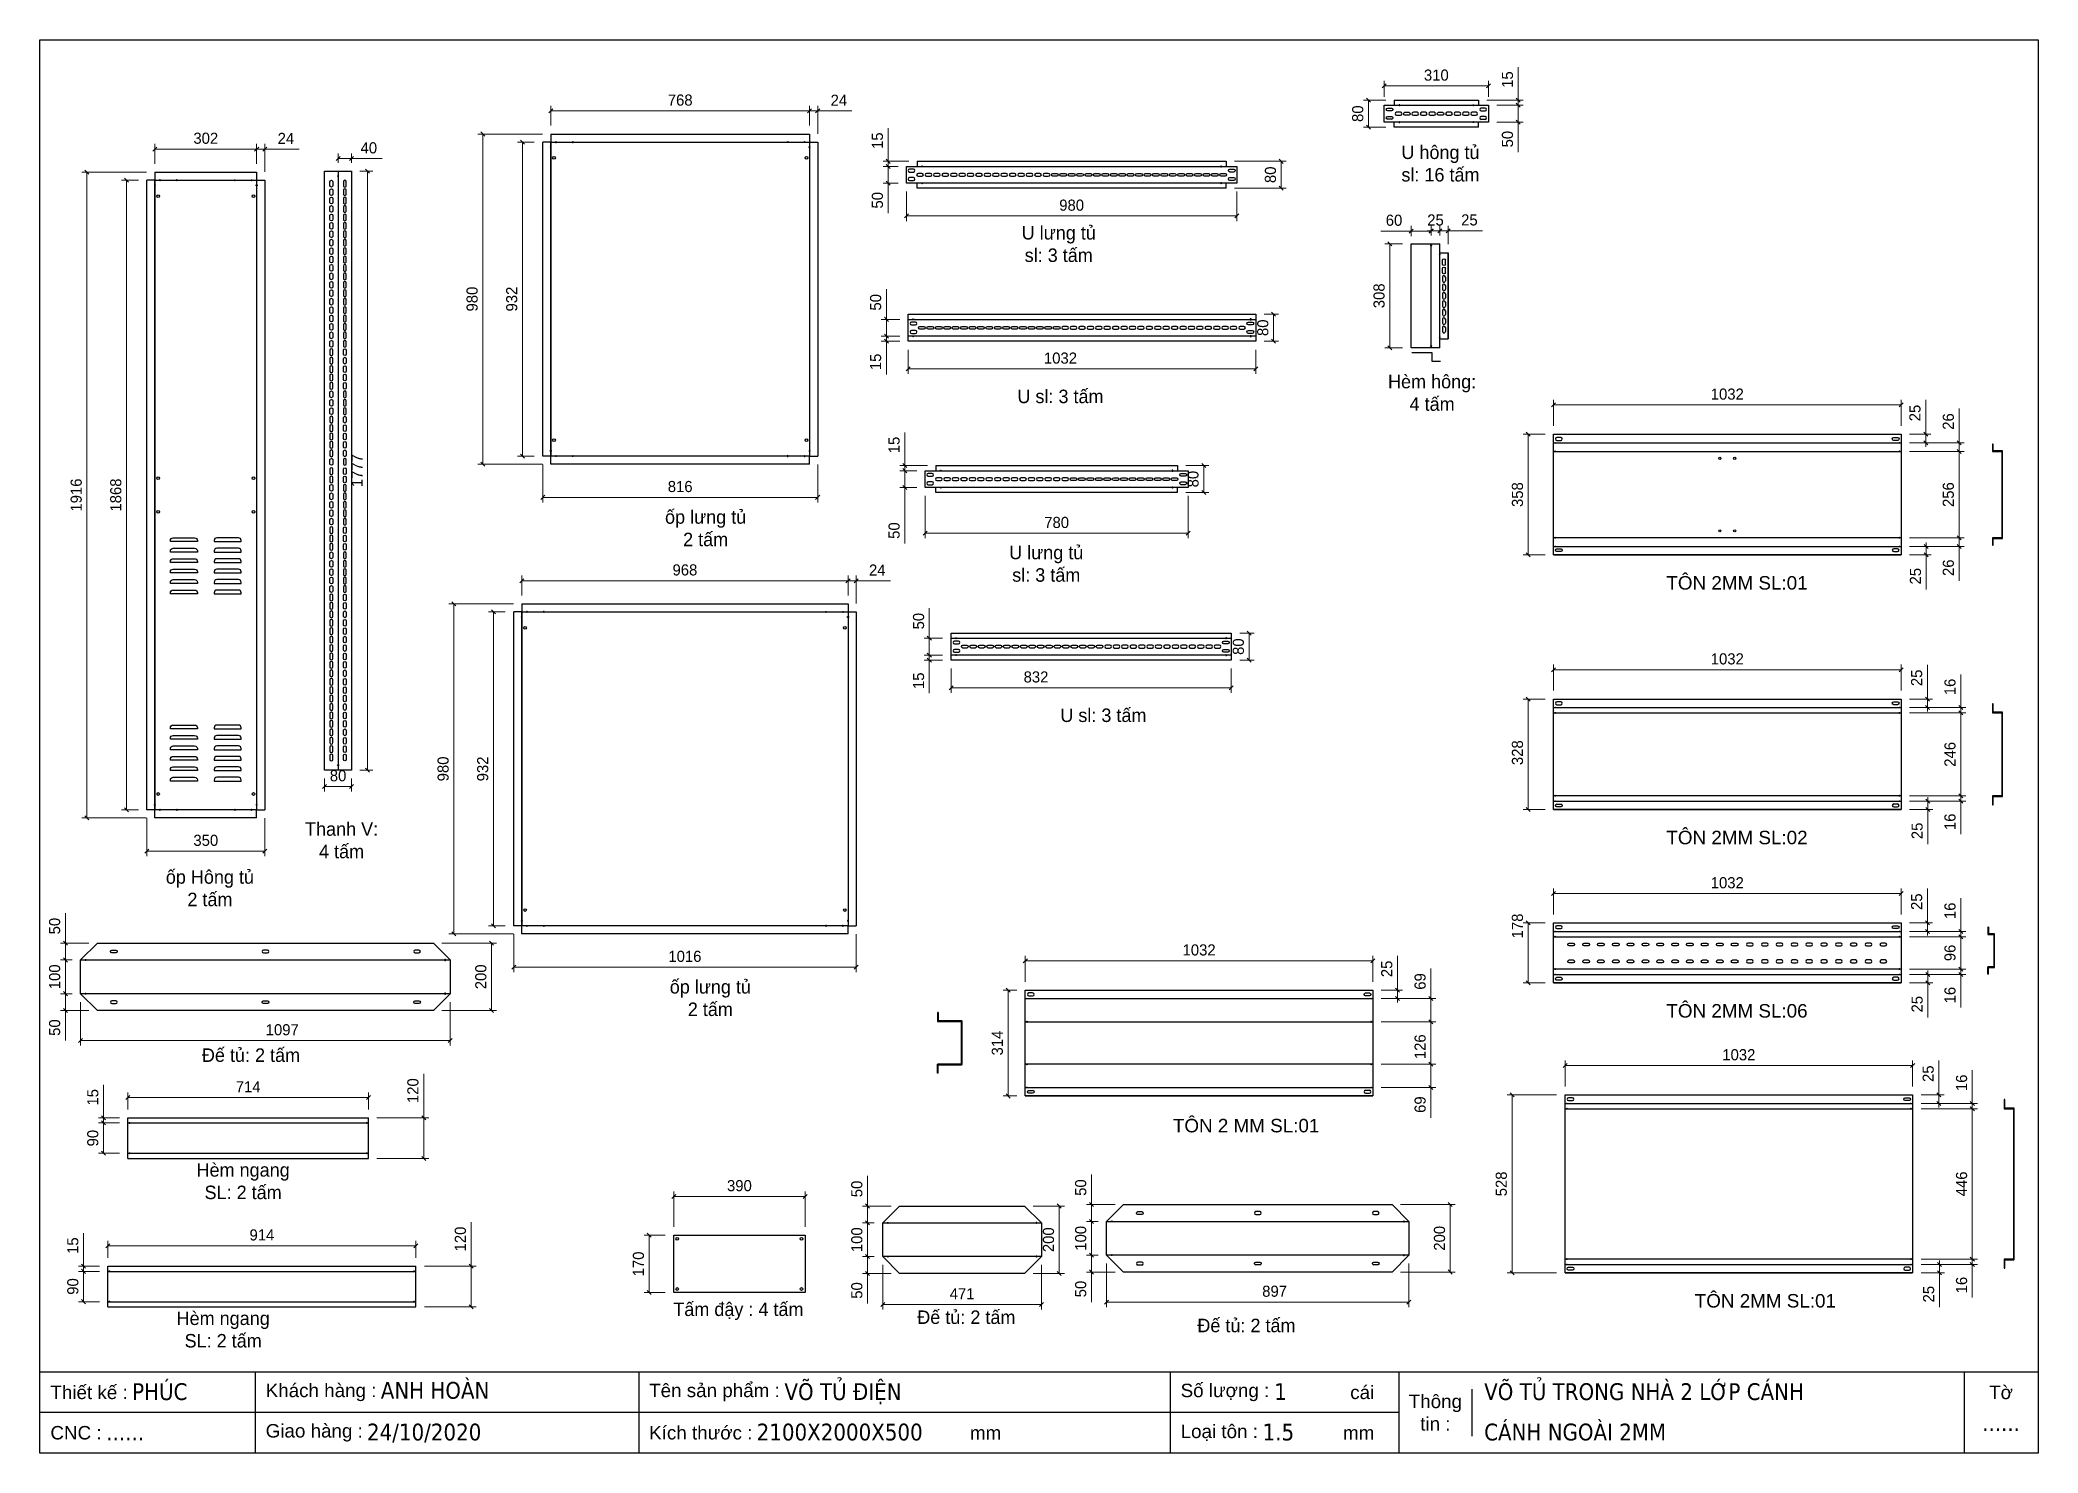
# Model space of a CAD drawing. Header units: millimetres. Extents: x 0 to 5930, y 0 to 4193.
import ezdxf
from ezdxf.enums import TextEntityAlignment as Align

# ---------------------------------------------------------------- set-up
doc = ezdxf.new("R2010")
doc.units = ezdxf.units.MM
for name, color, linetype in [('CNC', 7, 'Continuous'), ('CO', 1, 'Continuous'), ('DI', 2, 'Continuous'), ('DIM', 253, 'Continuous')]:
    doc.layers.add(name, color=color, linetype=linetype)
doc.styles.add('Arial', font='arial.ttf')
doc.styles.add('Tahoma (Input Text)', font='tahoma.ttf')
doc.dimstyles.new('Dim-33', dxfattribs={"dimtxt": 33, "dimasz": 12, "dimexe": 15, "dimexo": 25, "dimgap": 15, "dimtad": 1, "dimdec": 0, "dimtxsty": 'Standard', "dimblk": 'OBLIQUE', "dimcen": 10, "dimclrd": 5, "dimclre": 5, "dimclrt": 3, "dimazin": 3, "dimtfac": 1, "dimtdec": 0, "dimtmove": 0, "dimatfit": 3, "dimldrblk": 'OPEN30', "dimlwd": 9, "dimlwe": 9})

msp = doc.modelspace()

# ---------------------------------------------------------------- texts
at = {"color": 2, "char_height": 40, "attachment_point": 5}
for s, insert, width in [('U hông tủ\\Psl: 16 tấm', (4156.2, 3825.8), 775), ('U lưng tủ\\Psl: 3 tấm', (3023.4, 3587), 775), ('U sl: 3 tấm', (3028.5, 3134.8), 775), ('Hèm hông: \\P4 tấm', (4131.4, 3145.5), 775), ('ốp lưng tủ \\P2 tấm', (1975.5, 2743.7), 775), ('U lưng tủ\\Psl: 3 tấm', (2986.3, 2638.3), 775), ('{\\f.VnArialH|b0|i0|c0|p34;T«n 2mm SL:01}', (5036.2, 2581.6), 775), ('U sl: 3 tấm', (3155.9, 2188.7), 775), ('Thanh V: \\P4 tấm', (895.1, 1817.9), 775), ('{\\f.VnArialH|b0|i0|c0|p34;T«n 2mm SL:02}', (5036.2, 1826), 775), ('ốp Hông tủ \\P2 tấm', (504.4, 1675.6), 775), ('ốp lưng tủ \\P2 tấm', (1989.5, 1349.7), 975), ('{\\f.VnArialH|b0|i0|c0|p34;T«n 2mm SL:06}', (5036.2, 1311.8), 775), ('Đế tủ: 2 tấm ', (626.3, 1180.3), 775), ('{\\f.VnArialH|b0|i0|c0|p34;T«n 2 mm SL:01}', (3579.5, 971.2), 775), ('Hèm ngang \\PSL: 2 tấm', (602.9, 806.4), 775), ('{\\f.VnArialH|b0|i0|c0|p34;T«n 2mm SL:01}', (5120.4, 451.5), 775), ('Hèm ngang \\PSL: 2 tấm', (543.7, 366.2), 775), ('Tấm đậy : 4 tấm ', (2072.7, 420.5), 775), ('Đế tủ: 2 tấm ', (2749.2, 402.7), 775), ('Đế tủ: 2 tấm ', (3580.4, 378.2), 775)]:
    msp.add_mtext(s, dxfattribs=dict(at, insert=insert, width=width))

# ---------------------------------------------------------------- blocks, each defined once
blk = doc.blocks.new('*D1')
at = {"color": 0, "linetype": 'ByBlock', "lineweight": -2}
for p, q in [((637.1, 3863), (649.1, 3875)), ((673.1, 3875), (661.1, 3863))]:
    blk.add_line(p, q, dxfattribs=at)
at = {"layer": 'Defpoints', "color": 0, "transparency": 16777216}
for p in [(667.1, 3869), (643.1, 3800.4), (667.1, 3776.4)]:
    blk.add_point(p, dxfattribs=at)
at = {"layer": 'DIM', "color": 5, "lineweight": 9, "transparency": 16777216}
for p, q in [((643.1, 3869), (631.1, 3869)), ((643.1, 3825.4), (643.1, 3884)), ((643.1, 3869), (667.1, 3869)), ((667.1, 3801.4), (667.1, 3884)), ((667.1, 3869), (768.8, 3869))]:
    blk.add_line(p, q, dxfattribs=at)
at = {"layer": 'DIM', "color": 3, "transparency": 16777216, "insert": (729.9, 3900.6), "char_height": 33, "attachment_point": 5}
blk.add_mtext('24', dxfattribs=at)
blk = doc.blocks.new('_Oblique')
at = {"color": 0, "linetype": 'ByBlock', "lineweight": -2}
blk.add_line((-0.5, -0.5), (0.5, 0.5), dxfattribs=at)
blk = doc.blocks.new('_Open30')
at = {"color": 0, "linetype": 'ByBlock', "lineweight": -2}
for p, q in [((-1, 0.27), (0, 0)), ((0, 0), (-1, -0.27)), ((0, 0), (-1, 0))]:
    blk.add_line(p, q, dxfattribs=at)
blk = doc.blocks.new('*D2')
at = {"color": 0, "linetype": 'ByBlock', "lineweight": -2}
for p, q in [((347.1, 3875), (335.1, 3863)), ((637.1, 3863), (649.1, 3875))]:
    blk.add_line(p, q, dxfattribs=at)
at = {"layer": 'Defpoints', "color": 0, "transparency": 16777216}
for p in [(341.1, 3869), (341.1, 3800.4), (643.1, 3800.4)]:
    blk.add_point(p, dxfattribs=at)
at = {"layer": 'DIM', "color": 5, "lineweight": 9, "transparency": 16777216}
for p, q in [((341.1, 3825.4), (341.1, 3884)), ((643.1, 3869), (341.1, 3869)), ((643.1, 3825.4), (643.1, 3884))]:
    blk.add_line(p, q, dxfattribs=at)
at = {"layer": 'DIM', "color": 3, "transparency": 16777216, "insert": (492.1, 3900.9), "char_height": 33, "attachment_point": 5}
blk.add_mtext('302', dxfattribs=at)
blk = doc.blocks.new('*D3')
at = {"color": 0, "linetype": 'ByBlock', "lineweight": -2}
for p, q in [((145.5, 3794.4), (133.5, 3806.4)), ((133.5, 1890.4), (145.5, 1878.4))]:
    blk.add_line(p, q, dxfattribs=at)
at = {"layer": 'Defpoints', "color": 0, "transparency": 16777216}
for p in [(341.1, 3800.4), (139.5, 1884.4), (341.1, 1884.4)]:
    blk.add_point(p, dxfattribs=at)
at = {"layer": 'DIM', "color": 5, "lineweight": 9, "transparency": 16777216}
for p, q in [((316.1, 3800.4), (124.5, 3800.4)), ((139.5, 3800.4), (139.5, 1884.4)), ((316.1, 1884.4), (124.5, 1884.4))]:
    blk.add_line(p, q, dxfattribs=at)
at = {"layer": 'DIM', "color": 3, "transparency": 16777216, "insert": (107.7, 2842.4), "char_height": 33, "attachment_point": 5, "rotation": 90}
blk.add_mtext('1916', dxfattribs=at)
blk = doc.blocks.new('*D4')
at = {"color": 0, "linetype": 'ByBlock', "lineweight": -2}
for p, q in [((263.1, 3770.4), (251.1, 3782.4)), ((251.1, 1914.4), (263.1, 1902.4))]:
    blk.add_line(p, q, dxfattribs=at)
at = {"layer": 'Defpoints', "color": 0, "transparency": 16777216}
for p in [(257.1, 3776.4), (317.1, 3776.4), (317.1, 1908.4)]:
    blk.add_point(p, dxfattribs=at)
at = {"layer": 'DIM', "color": 5, "lineweight": 9, "transparency": 16777216}
for p, q in [((292.1, 3776.4), (242.1, 3776.4)), ((257.1, 1908.4), (257.1, 3776.4)), ((292.1, 1908.4), (242.1, 1908.4))]:
    blk.add_line(p, q, dxfattribs=at)
at = {"layer": 'DIM', "color": 3, "transparency": 16777216, "insert": (225.2, 2842.4), "char_height": 33, "attachment_point": 5, "rotation": 90}
blk.add_mtext('1868', dxfattribs=at)
blk = doc.blocks.new('*D5')
at = {"color": 0, "linetype": 'ByBlock', "lineweight": -2}
for p, q in [((323.1, 1791.9), (311.1, 1779.9)), ((661.1, 1779.9), (673.1, 1791.9))]:
    blk.add_line(p, q, dxfattribs=at)
at = {"layer": 'Defpoints', "color": 0, "transparency": 16777216}
for p in [(317.1, 1908.4), (667.1, 1908.4), (667.1, 1785.9)]:
    blk.add_point(p, dxfattribs=at)
at = {"layer": 'DIM', "color": 5, "lineweight": 9, "transparency": 16777216}
for p, q in [((317.1, 1883.4), (317.1, 1770.9)), ((667.1, 1883.4), (667.1, 1770.9)), ((317.1, 1785.9), (667.1, 1785.9))]:
    blk.add_line(p, q, dxfattribs=at)
at = {"layer": 'DIM', "color": 3, "transparency": 16777216, "insert": (492.1, 1817.7), "char_height": 33, "attachment_point": 5}
blk.add_mtext('350', dxfattribs=at)
blk = doc.blocks.new('f3daunguoc')
at = {"layer": 'CNC', "color": 2, "lineweight": -3}
blk.add_circle((0, 0), 1.5, dxfattribs=at)
blk = doc.blocks.new('*D6')
at = {"color": 0, "linetype": 'ByBlock', "lineweight": -2}
for p, q in [((2278, 3976.2), (2290, 3988.2)), ((2314, 3988.2), (2302, 3976.2))]:
    blk.add_line(p, q, dxfattribs=at)
at = {"layer": 'Defpoints', "color": 0, "transparency": 16777216}
for p in [(2308, 3982.2), (2284, 3913.6), (2308, 3889.6)]:
    blk.add_point(p, dxfattribs=at)
at = {"layer": 'DIM', "color": 5, "lineweight": 9, "transparency": 16777216}
for p, q in [((2284, 3982.2), (2272, 3982.2)), ((2284, 3938.6), (2284, 3997.2)), ((2284, 3982.2), (2308, 3982.2)), ((2308, 3914.6), (2308, 3997.2)), ((2308, 3982.2), (2409.7, 3982.2))]:
    blk.add_line(p, q, dxfattribs=at)
at = {"layer": 'DIM', "color": 3, "transparency": 16777216, "insert": (2370.9, 4013.8), "char_height": 33, "attachment_point": 5}
blk.add_mtext('24', dxfattribs=at)
blk = doc.blocks.new('*D7')
at = {"color": 0, "linetype": 'ByBlock', "lineweight": -2}
for p, q in [((1522, 3988.2), (1510, 3976.2)), ((2278, 3976.2), (2290, 3988.2))]:
    blk.add_line(p, q, dxfattribs=at)
at = {"layer": 'Defpoints', "color": 0, "transparency": 16777216}
for p in [(1516, 3982.2), (1516, 3913.6), (2284, 3913.6)]:
    blk.add_point(p, dxfattribs=at)
at = {"layer": 'DIM', "color": 5, "lineweight": 9, "transparency": 16777216}
for p, q in [((1516, 3938.6), (1516, 3997.2)), ((2284, 3982.2), (1516, 3982.2)), ((2284, 3938.6), (2284, 3997.2))]:
    blk.add_line(p, q, dxfattribs=at)
at = {"layer": 'DIM', "color": 3, "transparency": 16777216, "insert": (1900, 4014.1), "char_height": 33, "attachment_point": 5}
blk.add_mtext('768', dxfattribs=at)
blk = doc.blocks.new('*D8')
at = {"color": 0, "linetype": 'ByBlock', "lineweight": -2}
for p, q in [((1320.4, 3907.6), (1308.4, 3919.6)), ((1308.4, 2940.1), (1320.4, 2928.1))]:
    blk.add_line(p, q, dxfattribs=at)
at = {"layer": 'Defpoints', "color": 0, "transparency": 16777216}
for p in [(1516, 3913.6), (1314.4, 2934.1), (1516, 2934.1)]:
    blk.add_point(p, dxfattribs=at)
at = {"layer": 'DIM', "color": 5, "lineweight": 9, "transparency": 16777216}
for p, q in [((1491, 3913.6), (1299.4, 3913.6)), ((1314.4, 3913.6), (1314.4, 2934.1)), ((1491, 2934.1), (1299.4, 2934.1))]:
    blk.add_line(p, q, dxfattribs=at)
at = {"layer": 'DIM', "color": 3, "transparency": 16777216, "insert": (1282.6, 3423.8), "char_height": 33, "attachment_point": 5, "rotation": 90}
blk.add_mtext('980', dxfattribs=at)
blk = doc.blocks.new('*D9')
at = {"color": 0, "linetype": 'ByBlock', "lineweight": -2}
for p, q in [((1438, 3883.6), (1426, 3895.6)), ((1426, 2964.1), (1438, 2952.1))]:
    blk.add_line(p, q, dxfattribs=at)
at = {"layer": 'Defpoints', "color": 0, "transparency": 16777216}
for p in [(1432, 3889.6), (1492, 3889.6), (1492, 2958.1)]:
    blk.add_point(p, dxfattribs=at)
at = {"layer": 'DIM', "color": 5, "lineweight": 9, "transparency": 16777216}
for p, q in [((1467, 3889.6), (1417, 3889.6)), ((1432, 2958.1), (1432, 3889.6)), ((1467, 2958.1), (1417, 2958.1))]:
    blk.add_line(p, q, dxfattribs=at)
at = {"layer": 'DIM', "color": 3, "transparency": 16777216, "insert": (1400.2, 3423.8), "char_height": 33, "attachment_point": 5, "rotation": 90}
blk.add_mtext('932', dxfattribs=at)
blk = doc.blocks.new('*D10')
at = {"color": 0, "linetype": 'ByBlock', "lineweight": -2}
for p, q in [((1498, 2841.6), (1486, 2829.6)), ((2302, 2829.6), (2314, 2841.6))]:
    blk.add_line(p, q, dxfattribs=at)
at = {"layer": 'Defpoints', "color": 0, "transparency": 16777216}
for p in [(1492, 2958.1), (2308, 2958.1), (2308, 2835.6)]:
    blk.add_point(p, dxfattribs=at)
at = {"layer": 'DIM', "color": 5, "lineweight": 9, "transparency": 16777216}
for p, q in [((1492, 2933.1), (1492, 2820.6)), ((2308, 2933.1), (2308, 2820.6)), ((1492, 2835.6), (2308, 2835.6))]:
    blk.add_line(p, q, dxfattribs=at)
at = {"layer": 'DIM', "color": 3, "transparency": 16777216, "insert": (1900, 2867.5), "char_height": 33, "attachment_point": 5}
blk.add_mtext('816', dxfattribs=at)
blk = doc.blocks.new('*D11')
at = {"color": 0, "linetype": 'ByBlock', "lineweight": -2}
for p, q in [((2392, 2582.2), (2404, 2594.2)), ((2428, 2594.2), (2416, 2582.2))]:
    blk.add_line(p, q, dxfattribs=at)
at = {"layer": 'Defpoints', "color": 0, "transparency": 16777216}
for p in [(2422, 2588.2), (2398, 2519.6), (2422, 2495.6)]:
    blk.add_point(p, dxfattribs=at)
at = {"layer": 'DIM', "color": 5, "lineweight": 9, "transparency": 16777216}
for p, q in [((2398, 2588.2), (2386, 2588.2)), ((2398, 2544.6), (2398, 2603.2)), ((2398, 2588.2), (2422, 2588.2)), ((2422, 2520.6), (2422, 2603.2)), ((2422, 2588.2), (2523.7, 2588.2))]:
    blk.add_line(p, q, dxfattribs=at)
at = {"layer": 'DIM', "color": 3, "transparency": 16777216, "insert": (2484.8, 2619.8), "char_height": 33, "attachment_point": 5}
blk.add_mtext('24', dxfattribs=at)
blk = doc.blocks.new('*D12')
at = {"color": 0, "linetype": 'ByBlock', "lineweight": -2}
for p, q in [((1436, 2594.2), (1424, 2582.2)), ((2392, 2582.2), (2404, 2594.2))]:
    blk.add_line(p, q, dxfattribs=at)
at = {"layer": 'Defpoints', "color": 0, "transparency": 16777216}
for p in [(1430, 2588.2), (1430, 2519.6), (2398, 2519.6)]:
    blk.add_point(p, dxfattribs=at)
at = {"layer": 'DIM', "color": 5, "lineweight": 9, "transparency": 16777216}
for p, q in [((1430, 2544.6), (1430, 2603.2)), ((2398, 2588.2), (1430, 2588.2)), ((2398, 2544.6), (2398, 2603.2))]:
    blk.add_line(p, q, dxfattribs=at)
at = {"layer": 'DIM', "color": 3, "transparency": 16777216, "insert": (1914, 2620.1), "char_height": 33, "attachment_point": 5}
blk.add_mtext('968', dxfattribs=at)
blk = doc.blocks.new('*D13')
at = {"color": 0, "linetype": 'ByBlock', "lineweight": -2}
for p, q in [((1234.4, 2513.6), (1222.4, 2525.6)), ((1222.4, 1546.1), (1234.4, 1534.1))]:
    blk.add_line(p, q, dxfattribs=at)
at = {"layer": 'Defpoints', "color": 0, "transparency": 16777216}
for p in [(1430, 2519.6), (1228.4, 1540.1), (1430, 1540.1)]:
    blk.add_point(p, dxfattribs=at)
at = {"layer": 'DIM', "color": 5, "lineweight": 9, "transparency": 16777216}
for p, q in [((1405, 2519.6), (1213.4, 2519.6)), ((1228.4, 2519.6), (1228.4, 1540.1)), ((1405, 1540.1), (1213.4, 1540.1))]:
    blk.add_line(p, q, dxfattribs=at)
at = {"layer": 'DIM', "color": 3, "transparency": 16777216, "insert": (1196.5, 2029.8), "char_height": 33, "attachment_point": 5, "rotation": 90}
blk.add_mtext('980', dxfattribs=at)
blk = doc.blocks.new('*D14')
at = {"color": 0, "linetype": 'ByBlock', "lineweight": -2}
for p, q in [((1352, 2489.6), (1340, 2501.6)), ((1340, 1570.1), (1352, 1558.1))]:
    blk.add_line(p, q, dxfattribs=at)
at = {"layer": 'Defpoints', "color": 0, "transparency": 16777216}
for p in [(1346, 2495.6), (1406, 2495.6), (1406, 1564.1)]:
    blk.add_point(p, dxfattribs=at)
at = {"layer": 'DIM', "color": 5, "lineweight": 9, "transparency": 16777216}
for p, q in [((1381, 2495.6), (1331, 2495.6)), ((1346, 1564.1), (1346, 2495.6)), ((1381, 1564.1), (1331, 1564.1))]:
    blk.add_line(p, q, dxfattribs=at)
at = {"layer": 'DIM', "color": 3, "transparency": 16777216, "insert": (1314.1, 2029.8), "char_height": 33, "attachment_point": 5, "rotation": 90}
blk.add_mtext('932', dxfattribs=at)
blk = doc.blocks.new('*D15')
at = {"color": 0, "linetype": 'ByBlock', "lineweight": -2}
for p, q in [((1412, 1447.6), (1400, 1435.6)), ((2416, 1435.6), (2428, 1447.6))]:
    blk.add_line(p, q, dxfattribs=at)
at = {"layer": 'Defpoints', "color": 0, "transparency": 16777216}
for p in [(1406, 1564.1), (2422, 1564.1), (2422, 1441.6)]:
    blk.add_point(p, dxfattribs=at)
at = {"layer": 'DIM', "color": 5, "lineweight": 9, "transparency": 16777216}
for p, q in [((1406, 1539.1), (1406, 1426.6)), ((2422, 1539.1), (2422, 1426.6)), ((1406, 1441.6), (2422, 1441.6))]:
    blk.add_line(p, q, dxfattribs=at)
at = {"layer": 'DIM', "color": 3, "transparency": 16777216, "insert": (1914, 1473.5), "char_height": 33, "attachment_point": 5}
blk.add_mtext('1016', dxfattribs=at)
blk = doc.blocks.new('*D16')
at = {"color": 0, "linetype": 'ByBlock', "lineweight": -2}
for p, q in [((123.5, 560.1), (135.5, 548.1)), ((135.5, 533.1), (123.5, 545.1))]:
    blk.add_line(p, q, dxfattribs=at)
at = {"layer": 'Defpoints', "color": 0, "transparency": 16777216}
for p in [(129.5, 554.1), (201.7, 554.1), (201.7, 539.1)]:
    blk.add_point(p, dxfattribs=at)
at = {"layer": 'DIM', "color": 5, "lineweight": 9, "transparency": 16777216}
for p, q in [((129.5, 554.1), (129.5, 652.5)), ((176.7, 554.1), (114.5, 554.1)), ((176.7, 539.1), (114.5, 539.1)), ((129.5, 539.1), (129.5, 554.1)), ((129.5, 539.1), (129.5, 527.1))]:
    blk.add_line(p, q, dxfattribs=at)
at = {"layer": 'DIM', "color": 3, "transparency": 16777216, "insert": (97.7, 615.3), "char_height": 33, "attachment_point": 5, "rotation": 90}
blk.add_mtext('15', dxfattribs=at)
blk = doc.blocks.new('*D17')
at = {"color": 0, "linetype": 'ByBlock', "lineweight": -2}
for p, q in [((1285.6, 548.1), (1273.6, 560.1)), ((1273.6, 440.1), (1285.6, 428.1))]:
    blk.add_line(p, q, dxfattribs=at)
at = {"layer": 'Defpoints', "color": 0, "transparency": 16777216}
for p in [(1115.7, 554.1), (1279.6, 554.1), (1115.7, 434.1)]:
    blk.add_point(p, dxfattribs=at)
at = {"layer": 'DIM', "color": 5, "lineweight": 9, "transparency": 16777216}
for p, q in [((1279.6, 554.1), (1279.6, 684.8)), ((1140.7, 554.1), (1294.6, 554.1)), ((1279.6, 434.1), (1279.6, 554.1)), ((1140.7, 434.1), (1294.6, 434.1))]:
    blk.add_line(p, q, dxfattribs=at)
at = {"layer": 'DIM', "color": 3, "transparency": 16777216, "insert": (1247.7, 635), "char_height": 33, "attachment_point": 5, "rotation": 90}
blk.add_mtext('120', dxfattribs=at)
blk = doc.blocks.new('*D18')
at = {"color": 0, "linetype": 'ByBlock', "lineweight": -2}
for p, q in [((207.7, 621), (195.7, 609)), ((1109.7, 609), (1121.7, 621))]:
    blk.add_line(p, q, dxfattribs=at)
at = {"layer": 'Defpoints', "color": 0, "transparency": 16777216}
for p in [(1115.7, 615), (201.7, 554.1), (1115.7, 554.1)]:
    blk.add_point(p, dxfattribs=at)
at = {"layer": 'DIM', "color": 5, "lineweight": 9, "transparency": 16777216}
for p, q in [((201.7, 579.1), (201.7, 630)), ((201.7, 615), (1115.7, 615)), ((1115.7, 579.1), (1115.7, 630))]:
    blk.add_line(p, q, dxfattribs=at)
at = {"layer": 'DIM', "color": 3, "transparency": 16777216, "insert": (658.7, 646.9), "char_height": 33, "attachment_point": 5}
blk.add_mtext('914', dxfattribs=at)
blk = doc.blocks.new('*D19')
at = {"color": 0, "linetype": 'ByBlock', "lineweight": -2}
for p, q in [((135.5, 533.1), (123.5, 545.1)), ((123.5, 455.1), (135.5, 443.1))]:
    blk.add_line(p, q, dxfattribs=at)
at = {"layer": 'Defpoints', "color": 0, "transparency": 16777216}
for p in [(129.5, 539.1), (201.7, 539.1), (201.7, 449.1)]:
    blk.add_point(p, dxfattribs=at)
at = {"layer": 'DIM', "color": 5, "lineweight": 9, "transparency": 16777216}
for p, q in [((176.7, 539.1), (114.5, 539.1)), ((129.5, 449.1), (129.5, 539.1)), ((176.7, 449.1), (114.5, 449.1))]:
    blk.add_line(p, q, dxfattribs=at)
at = {"layer": 'DIM', "color": 3, "transparency": 16777216, "insert": (97.7, 494.1), "char_height": 33, "attachment_point": 5, "rotation": 90}
blk.add_mtext('90', dxfattribs=at)
blk = doc.blocks.new('*D20')
at = {"color": 0, "linetype": 'ByBlock', "lineweight": -2}
for p, q in [((182.7, 1000.3), (194.7, 988.3)), ((194.7, 973.3), (182.7, 985.3))]:
    blk.add_line(p, q, dxfattribs=at)
at = {"layer": 'Defpoints', "color": 0, "transparency": 16777216}
for p in [(188.7, 994.3), (260.9, 994.3), (260.9, 979.3)]:
    blk.add_point(p, dxfattribs=at)
at = {"layer": 'DIM', "color": 5, "lineweight": 9, "transparency": 16777216}
for p, q in [((188.7, 994.3), (188.7, 1092.7)), ((235.9, 994.3), (173.7, 994.3)), ((235.9, 979.3), (173.7, 979.3)), ((188.7, 979.3), (188.7, 994.3)), ((188.7, 979.3), (188.7, 967.3))]:
    blk.add_line(p, q, dxfattribs=at)
at = {"layer": 'DIM', "color": 3, "transparency": 16777216, "insert": (156.9, 1055.5), "char_height": 33, "attachment_point": 5, "rotation": 90}
blk.add_mtext('15', dxfattribs=at)
blk = doc.blocks.new('*D21')
at = {"color": 0, "linetype": 'ByBlock', "lineweight": -2}
for p, q in [((1144.8, 988.3), (1132.8, 1000.3)), ((1132.8, 880.3), (1144.8, 868.3))]:
    blk.add_line(p, q, dxfattribs=at)
at = {"layer": 'Defpoints', "color": 0, "transparency": 16777216}
for p in [(974.9, 994.3), (1138.8, 994.3), (974.9, 874.3)]:
    blk.add_point(p, dxfattribs=at)
at = {"layer": 'DIM', "color": 5, "lineweight": 9, "transparency": 16777216}
for p, q in [((1138.8, 994.3), (1138.8, 1125)), ((999.9, 994.3), (1153.8, 994.3)), ((1138.8, 874.3), (1138.8, 994.3)), ((999.9, 874.3), (1153.8, 874.3))]:
    blk.add_line(p, q, dxfattribs=at)
at = {"layer": 'DIM', "color": 3, "transparency": 16777216, "insert": (1106.9, 1075.2), "char_height": 33, "attachment_point": 5, "rotation": 90}
blk.add_mtext('120', dxfattribs=at)
blk = doc.blocks.new('*D22')
at = {"color": 0, "linetype": 'ByBlock', "lineweight": -2}
for p, q in [((266.9, 1061.2), (254.9, 1049.2)), ((968.9, 1049.2), (980.9, 1061.2))]:
    blk.add_line(p, q, dxfattribs=at)
at = {"layer": 'Defpoints', "color": 0, "transparency": 16777216}
for p in [(974.9, 1055.2), (260.9, 994.3), (974.9, 994.3)]:
    blk.add_point(p, dxfattribs=at)
at = {"layer": 'DIM', "color": 5, "lineweight": 9, "transparency": 16777216}
for p, q in [((260.9, 1019.3), (260.9, 1070.2)), ((974.9, 1019.3), (974.9, 1070.2)), ((260.9, 1055.2), (974.9, 1055.2))]:
    blk.add_line(p, q, dxfattribs=at)
at = {"layer": 'DIM', "color": 3, "transparency": 16777216, "insert": (617.9, 1086.8), "char_height": 33, "attachment_point": 5}
blk.add_mtext('714', dxfattribs=at)
blk = doc.blocks.new('*D23')
at = {"color": 0, "linetype": 'ByBlock', "lineweight": -2}
for p, q in [((194.7, 973.3), (182.7, 985.3)), ((182.7, 895.3), (194.7, 883.3))]:
    blk.add_line(p, q, dxfattribs=at)
at = {"layer": 'Defpoints', "color": 0, "transparency": 16777216}
for p in [(188.7, 979.3), (260.9, 979.3), (260.9, 889.3)]:
    blk.add_point(p, dxfattribs=at)
at = {"layer": 'DIM', "color": 5, "lineweight": 9, "transparency": 16777216}
for p, q in [((235.9, 979.3), (173.7, 979.3)), ((188.7, 889.3), (188.7, 979.3)), ((235.9, 889.3), (173.7, 889.3))]:
    blk.add_line(p, q, dxfattribs=at)
at = {"layer": 'DIM', "color": 3, "transparency": 16777216, "insert": (156.9, 934.3), "char_height": 33, "attachment_point": 5, "rotation": 90}
blk.add_mtext('90', dxfattribs=at)
blk = doc.blocks.new('*D24')
at = {"color": 0, "linetype": 'ByBlock', "lineweight": -2}
for p, q in [((1886.7, 767.2), (1874.7, 755.2)), ((2264.7, 755.2), (2276.7, 767.2))]:
    blk.add_line(p, q, dxfattribs=at)
at = {"layer": 'Defpoints', "color": 0, "transparency": 16777216}
for p in [(2270.7, 761.2), (1880.7, 646), (2270.7, 646)]:
    blk.add_point(p, dxfattribs=at)
at = {"layer": 'DIM', "color": 5, "lineweight": 9, "transparency": 16777216}
for p, q in [((1880.7, 671), (1880.7, 776.2)), ((2270.7, 671), (2270.7, 776.2)), ((1880.7, 761.2), (2270.7, 761.2))]:
    blk.add_line(p, q, dxfattribs=at)
at = {"layer": 'DIM', "color": 3, "transparency": 16777216, "insert": (2075.7, 793.1), "char_height": 33, "attachment_point": 5}
blk.add_mtext('390', dxfattribs=at)
blk = doc.blocks.new('*D25')
at = {"color": 0, "linetype": 'ByBlock', "lineweight": -2}
for p, q in [((1813.9, 640), (1801.9, 652)), ((1801.9, 482), (1813.9, 470))]:
    blk.add_line(p, q, dxfattribs=at)
at = {"layer": 'Defpoints', "color": 0, "transparency": 16777216}
for p in [(1807.9, 646), (1880.7, 646), (1880.7, 476)]:
    blk.add_point(p, dxfattribs=at)
at = {"layer": 'DIM', "color": 5, "lineweight": 9, "transparency": 16777216}
for p, q in [((1855.7, 646), (1792.9, 646)), ((1807.9, 476), (1807.9, 646)), ((1855.7, 476), (1792.9, 476))]:
    blk.add_line(p, q, dxfattribs=at)
at = {"layer": 'DIM', "color": 3, "transparency": 16777216, "insert": (1776.1, 561), "char_height": 33, "attachment_point": 5, "rotation": 90}
blk.add_mtext('170', dxfattribs=at)
blk = doc.blocks.new('*D26')
at = {"color": 0, "linetype": 'ByBlock', "lineweight": -2}
for p, q in [((3031, 726.9), (3019, 738.9)), ((3019, 538.9), (3031, 526.9))]:
    blk.add_line(p, q, dxfattribs=at)
at = {"layer": 'Defpoints', "color": 0, "transparency": 16777216}
for p in [(2922.1, 732.9), (2922.1, 532.9), (3025, 532.9)]:
    blk.add_point(p, dxfattribs=at)
at = {"layer": 'DIM', "color": 5, "lineweight": 9, "transparency": 16777216}
for p, q in [((2947.1, 732.9), (3040, 732.9)), ((3025, 732.9), (3025, 532.9)), ((2947.1, 532.9), (3040, 532.9))]:
    blk.add_line(p, q, dxfattribs=at)
at = {"layer": 'DIM', "color": 3, "transparency": 16777216, "insert": (2993.1, 632.9), "char_height": 33, "attachment_point": 5, "rotation": 90}
blk.add_mtext('200', dxfattribs=at)
blk = doc.blocks.new('*D27')
at = {"color": 0, "linetype": 'ByBlock', "lineweight": -2}
for p, q in [((2507.1, 447), (2495.1, 435)), ((2966.1, 435), (2978.1, 447))]:
    blk.add_line(p, q, dxfattribs=at)
at = {"layer": 'Defpoints', "color": 0, "transparency": 16777216}
for p in [(2501.1, 582.9), (2972.1, 582.9), (2972.1, 441)]:
    blk.add_point(p, dxfattribs=at)
at = {"layer": 'DIM', "color": 5, "lineweight": 9, "transparency": 16777216}
for p, q in [((2501.1, 557.9), (2501.1, 426)), ((2972.1, 557.9), (2972.1, 426)), ((2501.1, 441), (2972.1, 441))]:
    blk.add_line(p, q, dxfattribs=at)
at = {"layer": 'DIM', "color": 3, "transparency": 16777216, "insert": (2736.6, 472.6), "char_height": 33, "attachment_point": 5}
blk.add_mtext('471', dxfattribs=at)
blk = doc.blocks.new('*D28')
at = {"color": 0, "linetype": 'ByBlock', "lineweight": -2}
for p, q in [((2462.2, 676.9), (2450.2, 688.9)), ((2450.2, 588.9), (2462.2, 576.9))]:
    blk.add_line(p, q, dxfattribs=at)
at = {"layer": 'Defpoints', "color": 0, "transparency": 16777216}
for p in [(2501.1, 682.9), (2456.2, 582.9), (2501.1, 582.9)]:
    blk.add_point(p, dxfattribs=at)
at = {"layer": 'DIM', "color": 5, "lineweight": 9, "transparency": 16777216}
for p, q in [((2476.1, 682.9), (2441.2, 682.9)), ((2456.2, 682.9), (2456.2, 582.9)), ((2476.1, 582.9), (2441.2, 582.9))]:
    blk.add_line(p, q, dxfattribs=at)
at = {"layer": 'DIM', "color": 3, "transparency": 16777216, "insert": (2424.3, 632.9), "char_height": 33, "attachment_point": 5, "rotation": 90}
blk.add_mtext('100', dxfattribs=at)
blk = doc.blocks.new('*D29')
at = {"color": 0, "linetype": 'ByBlock', "lineweight": -2}
for p, q in [((2462.2, 726.9), (2450.2, 738.9)), ((2450.2, 688.9), (2462.2, 676.9))]:
    blk.add_line(p, q, dxfattribs=at)
at = {"layer": 'Defpoints', "color": 0, "transparency": 16777216}
for p in [(2456.2, 732.9), (2551.1, 732.9), (2501.1, 682.9)]:
    blk.add_point(p, dxfattribs=at)
at = {"layer": 'DIM', "color": 5, "lineweight": 9, "transparency": 16777216}
for p, q in [((2456.2, 732.9), (2456.2, 822.1)), ((2526.1, 732.9), (2441.2, 732.9)), ((2456.2, 682.9), (2456.2, 732.9)), ((2476.1, 682.9), (2441.2, 682.9))]:
    blk.add_line(p, q, dxfattribs=at)
at = {"layer": 'DIM', "color": 3, "transparency": 16777216, "insert": (2424.3, 783.5), "char_height": 33, "attachment_point": 5, "rotation": 90}
blk.add_mtext('50', dxfattribs=at)
blk = doc.blocks.new('*D30')
at = {"color": 0, "linetype": 'ByBlock', "lineweight": -2}
for p, q in [((2462.2, 576.9), (2450.2, 588.9)), ((2450.2, 538.9), (2462.2, 526.9))]:
    blk.add_line(p, q, dxfattribs=at)
at = {"layer": 'Defpoints', "color": 0, "transparency": 16777216}
for p in [(2501.1, 582.9), (2456.2, 532.9), (2551.1, 532.9)]:
    blk.add_point(p, dxfattribs=at)
at = {"layer": 'DIM', "color": 5, "lineweight": 9, "transparency": 16777216}
for p, q in [((2476.1, 582.9), (2441.2, 582.9)), ((2456.2, 582.9), (2456.2, 532.9)), ((2526.1, 532.9), (2441.2, 532.9)), ((2456.2, 532.9), (2456.2, 443.8))]:
    blk.add_line(p, q, dxfattribs=at)
at = {"layer": 'DIM', "color": 3, "transparency": 16777216, "insert": (2424.3, 482.3), "char_height": 33, "attachment_point": 5, "rotation": 90}
blk.add_mtext('50', dxfattribs=at)
blk = doc.blocks.new('*D31')
at = {"color": 0, "linetype": 'ByBlock', "lineweight": -2}
for p, q in [((1346.3, 1506.9), (1334.3, 1518.9)), ((1334.3, 1318.9), (1346.3, 1306.9))]:
    blk.add_line(p, q, dxfattribs=at)
at = {"layer": 'Defpoints', "color": 0, "transparency": 16777216}
for p in [(1167.5, 1512.9), (1167.5, 1312.9), (1340.3, 1312.9)]:
    blk.add_point(p, dxfattribs=at)
at = {"layer": 'DIM', "color": 5, "lineweight": 9, "transparency": 16777216}
for p, q in [((1192.5, 1512.9), (1355.3, 1512.9)), ((1340.3, 1512.9), (1340.3, 1312.9)), ((1192.5, 1312.9), (1355.3, 1312.9))]:
    blk.add_line(p, q, dxfattribs=at)
at = {"layer": 'DIM', "color": 3, "transparency": 16777216, "insert": (1308.5, 1412.9), "char_height": 33, "attachment_point": 5, "rotation": 90}
blk.add_mtext('200', dxfattribs=at)
blk = doc.blocks.new('*D32')
at = {"color": 0, "linetype": 'ByBlock', "lineweight": -2}
for p, q in [((126.5, 1229.8), (114.5, 1217.8)), ((1211.5, 1217.8), (1223.5, 1229.8))]:
    blk.add_line(p, q, dxfattribs=at)
at = {"layer": 'Defpoints', "color": 0, "transparency": 16777216}
for p in [(120.5, 1362.9), (1217.5, 1362.9), (1217.5, 1223.8)]:
    blk.add_point(p, dxfattribs=at)
at = {"layer": 'DIM', "color": 5, "lineweight": 9, "transparency": 16777216}
for p, q in [((120.5, 1337.9), (120.5, 1208.8)), ((1217.5, 1337.9), (1217.5, 1208.8)), ((120.5, 1223.8), (1217.5, 1223.8))]:
    blk.add_line(p, q, dxfattribs=at)
at = {"layer": 'DIM', "color": 3, "transparency": 16777216, "insert": (719, 1255.7), "char_height": 33, "attachment_point": 5}
blk.add_mtext('1097', dxfattribs=at)
blk = doc.blocks.new('*D33')
at = {"color": 0, "linetype": 'ByBlock', "lineweight": -2}
for p, q in [((81.6, 1456.9), (69.6, 1468.9)), ((69.6, 1368.9), (81.6, 1356.9))]:
    blk.add_line(p, q, dxfattribs=at)
at = {"layer": 'Defpoints', "color": 0, "transparency": 16777216}
for p in [(120.5, 1462.9), (75.6, 1362.9), (120.5, 1362.9)]:
    blk.add_point(p, dxfattribs=at)
at = {"layer": 'DIM', "color": 5, "lineweight": 9, "transparency": 16777216}
for p, q in [((95.5, 1462.9), (60.6, 1462.9)), ((75.6, 1462.9), (75.6, 1362.9)), ((95.5, 1362.9), (60.6, 1362.9))]:
    blk.add_line(p, q, dxfattribs=at)
at = {"layer": 'DIM', "color": 3, "transparency": 16777216, "insert": (43.7, 1412.9), "char_height": 33, "attachment_point": 5, "rotation": 90}
blk.add_mtext('100', dxfattribs=at)
blk = doc.blocks.new('*D34')
at = {"color": 0, "linetype": 'ByBlock', "lineweight": -2}
for p, q in [((81.6, 1506.9), (69.6, 1518.9)), ((69.6, 1468.9), (81.6, 1456.9))]:
    blk.add_line(p, q, dxfattribs=at)
at = {"layer": 'Defpoints', "color": 0, "transparency": 16777216}
for p in [(75.6, 1512.9), (170.5, 1512.9), (120.5, 1462.9)]:
    blk.add_point(p, dxfattribs=at)
at = {"layer": 'DIM', "color": 5, "lineweight": 9, "transparency": 16777216}
for p, q in [((75.6, 1512.9), (75.6, 1602)), ((145.5, 1512.9), (60.6, 1512.9)), ((75.6, 1462.9), (75.6, 1512.9)), ((95.5, 1462.9), (60.6, 1462.9))]:
    blk.add_line(p, q, dxfattribs=at)
at = {"layer": 'DIM', "color": 3, "transparency": 16777216, "insert": (43.7, 1563.4), "char_height": 33, "attachment_point": 5, "rotation": 90}
blk.add_mtext('50', dxfattribs=at)
blk = doc.blocks.new('*D35')
at = {"color": 0, "linetype": 'ByBlock', "lineweight": -2}
for p, q in [((81.6, 1356.9), (69.6, 1368.9)), ((69.6, 1318.9), (81.6, 1306.9))]:
    blk.add_line(p, q, dxfattribs=at)
at = {"layer": 'Defpoints', "color": 0, "transparency": 16777216}
for p in [(75.6, 1312.9), (120.5, 1362.9), (170.5, 1312.9)]:
    blk.add_point(p, dxfattribs=at)
at = {"layer": 'DIM', "color": 5, "lineweight": 9, "transparency": 16777216}
for p, q in [((95.5, 1362.9), (60.6, 1362.9)), ((145.5, 1312.9), (60.6, 1312.9)), ((75.6, 1362.9), (75.6, 1312.9)), ((75.6, 1312.9), (75.6, 1223.7))]:
    blk.add_line(p, q, dxfattribs=at)
at = {"layer": 'DIM', "color": 3, "transparency": 16777216, "insert": (43.7, 1262.3), "char_height": 33, "attachment_point": 5, "rotation": 90}
blk.add_mtext('50', dxfattribs=at)
blk = doc.blocks.new('ovan8.5x20')
at = {"layer": 'CNC', "color": 2, "lineweight": -3}
for p, q in [((5.7, 4.2), (-5.8, 4.2)), ((-5.8, -4.2), (5.7, -4.2))]:
    blk.add_line(p, q, dxfattribs=at)
for centre, start, end in [((-5.8, 0), 90, 270), ((5.7, 0), 270, 90)]:
    blk.add_arc(centre, 4.25, start, end, dxfattribs=at)
blk = doc.blocks.new('*D36')
at = {"color": 0, "linetype": 'ByBlock', "lineweight": -2}
for p, q in [((4191.3, 731.1), (4179.3, 743.1)), ((4179.3, 543.1), (4191.3, 531.1))]:
    blk.add_line(p, q, dxfattribs=at)
at = {"layer": 'Defpoints', "color": 0, "transparency": 16777216}
for p in [(4012.5, 737.1), (4012.5, 537.1), (4185.3, 537.1)]:
    blk.add_point(p, dxfattribs=at)
at = {"layer": 'DIM', "color": 5, "lineweight": 9, "transparency": 16777216}
for p, q in [((4037.5, 737.1), (4200.3, 737.1)), ((4185.3, 737.1), (4185.3, 537.1)), ((4037.5, 537.1), (4200.3, 537.1))]:
    blk.add_line(p, q, dxfattribs=at)
at = {"layer": 'DIM', "color": 3, "transparency": 16777216, "insert": (4153.5, 637.1), "char_height": 33, "attachment_point": 5, "rotation": 90}
blk.add_mtext('200', dxfattribs=at)
blk = doc.blocks.new('*D37')
at = {"color": 0, "linetype": 'ByBlock', "lineweight": -2}
for p, q in [((3171.5, 454), (3159.5, 442)), ((4056.5, 442), (4068.5, 454))]:
    blk.add_line(p, q, dxfattribs=at)
at = {"layer": 'Defpoints', "color": 0, "transparency": 16777216}
for p in [(3165.5, 587.1), (4062.5, 587.1), (4062.5, 448)]:
    blk.add_point(p, dxfattribs=at)
at = {"layer": 'DIM', "color": 5, "lineweight": 9, "transparency": 16777216}
for p, q in [((3165.5, 562.1), (3165.5, 433)), ((4062.5, 562.1), (4062.5, 433)), ((3165.5, 448), (4062.5, 448))]:
    blk.add_line(p, q, dxfattribs=at)
at = {"layer": 'DIM', "color": 3, "transparency": 16777216, "insert": (3664, 479.9), "char_height": 33, "attachment_point": 5}
blk.add_mtext('897', dxfattribs=at)
blk = doc.blocks.new('*D38')
at = {"color": 0, "linetype": 'ByBlock', "lineweight": -2}
for p, q in [((3126.6, 681.1), (3114.6, 693.1)), ((3114.6, 593.1), (3126.6, 581.1))]:
    blk.add_line(p, q, dxfattribs=at)
at = {"layer": 'Defpoints', "color": 0, "transparency": 16777216}
for p in [(3165.5, 687.1), (3120.6, 587.1), (3165.5, 587.1)]:
    blk.add_point(p, dxfattribs=at)
at = {"layer": 'DIM', "color": 5, "lineweight": 9, "transparency": 16777216}
for p, q in [((3140.5, 687.1), (3105.6, 687.1)), ((3120.6, 687.1), (3120.6, 587.1)), ((3140.5, 587.1), (3105.6, 587.1))]:
    blk.add_line(p, q, dxfattribs=at)
at = {"layer": 'DIM', "color": 3, "transparency": 16777216, "insert": (3088.7, 637.1), "char_height": 33, "attachment_point": 5, "rotation": 90}
blk.add_mtext('100', dxfattribs=at)
blk = doc.blocks.new('*D39')
at = {"color": 0, "linetype": 'ByBlock', "lineweight": -2}
for p, q in [((3126.6, 731.1), (3114.6, 743.1)), ((3114.6, 693.1), (3126.6, 681.1))]:
    blk.add_line(p, q, dxfattribs=at)
at = {"layer": 'Defpoints', "color": 0, "transparency": 16777216}
for p in [(3120.6, 737.1), (3215.5, 737.1), (3165.5, 687.1)]:
    blk.add_point(p, dxfattribs=at)
at = {"layer": 'DIM', "color": 5, "lineweight": 9, "transparency": 16777216}
for p, q in [((3120.6, 737.1), (3120.6, 826.2)), ((3190.5, 737.1), (3105.6, 737.1)), ((3120.6, 687.1), (3120.6, 737.1)), ((3140.5, 687.1), (3105.6, 687.1))]:
    blk.add_line(p, q, dxfattribs=at)
at = {"layer": 'DIM', "color": 3, "transparency": 16777216, "insert": (3088.7, 787.7), "char_height": 33, "attachment_point": 5, "rotation": 90}
blk.add_mtext('50', dxfattribs=at)
blk = doc.blocks.new('*D40')
at = {"color": 0, "linetype": 'ByBlock', "lineweight": -2}
for p, q in [((3126.6, 581.1), (3114.6, 593.1)), ((3114.6, 543.1), (3126.6, 531.1))]:
    blk.add_line(p, q, dxfattribs=at)
at = {"layer": 'Defpoints', "color": 0, "transparency": 16777216}
for p in [(3120.6, 537.1), (3165.5, 587.1), (3215.5, 537.1)]:
    blk.add_point(p, dxfattribs=at)
at = {"layer": 'DIM', "color": 5, "lineweight": 9, "transparency": 16777216}
for p, q in [((3140.5, 587.1), (3105.6, 587.1)), ((3190.5, 537.1), (3105.6, 537.1)), ((3120.6, 587.1), (3120.6, 537.1)), ((3120.6, 537.1), (3120.6, 447.9))]:
    blk.add_line(p, q, dxfattribs=at)
at = {"layer": 'DIM', "color": 3, "transparency": 16777216, "insert": (3088.7, 486.5), "char_height": 33, "attachment_point": 5, "rotation": 90}
blk.add_mtext('50', dxfattribs=at)
blk = doc.blocks.new('*D41')
at = {"color": 0, "linetype": 'ByBlock', "lineweight": -2}
for p, q in [((978.4, 3797.4), (966.4, 3809.4)), ((966.4, 2032.4), (978.4, 2020.4))]:
    blk.add_line(p, q, dxfattribs=at)
at = {"layer": 'Defpoints', "color": 0, "transparency": 16777216}
for p in [(924.7, 3803.4), (924.7, 2026.4), (972.4, 2026.4)]:
    blk.add_point(p, dxfattribs=at)
at = {"layer": 'DIM', "color": 5, "lineweight": 9, "transparency": 16777216}
for p, q in [((949.7, 3803.4), (987.4, 3803.4)), ((972.4, 3803.4), (972.4, 2026.4)), ((949.7, 2026.4), (987.4, 2026.4))]:
    blk.add_line(p, q, dxfattribs=at)
at = {"layer": 'DIM', "color": 3, "transparency": 16777216, "insert": (940.9, 2914.9), "char_height": 33, "attachment_point": 5, "rotation": 90}
blk.add_mtext('1777', dxfattribs=at)
blk = doc.blocks.new('*D42')
at = {"color": 0, "linetype": 'ByBlock', "lineweight": -2}
for p, q in [((850.7, 1983.6), (838.7, 1971.6)), ((918.7, 1971.6), (930.7, 1983.6))]:
    blk.add_line(p, q, dxfattribs=at)
at = {"layer": 'Defpoints', "color": 0, "transparency": 16777216}
for p in [(844.7, 2026.4), (924.7, 2026.4), (924.7, 1977.6)]:
    blk.add_point(p, dxfattribs=at)
at = {"layer": 'DIM', "color": 5, "lineweight": 9, "transparency": 16777216}
for p, q in [((844.7, 2001.4), (844.7, 1962.6)), ((844.7, 1977.6), (924.7, 1977.6)), ((924.7, 2001.4), (924.7, 1962.6))]:
    blk.add_line(p, q, dxfattribs=at)
at = {"layer": 'DIM', "color": 3, "transparency": 16777216, "insert": (884.7, 2009.4), "char_height": 33, "attachment_point": 5}
blk.add_mtext('80', dxfattribs=at)
blk = doc.blocks.new('*D43')
at = {"color": 0, "linetype": 'ByBlock', "lineweight": -2}
for p, q in [((890.7, 3846.6), (878.7, 3834.6)), ((918.7, 3834.6), (930.7, 3846.6))]:
    blk.add_line(p, q, dxfattribs=at)
at = {"layer": 'Defpoints', "color": 0, "transparency": 16777216}
for p in [(884.7, 3803.4), (924.7, 3840.6), (924.7, 3803.4)]:
    blk.add_point(p, dxfattribs=at)
at = {"layer": 'DIM', "color": 5, "lineweight": 9, "transparency": 16777216}
for p, q in [((884.7, 3828.4), (884.7, 3855.6)), ((924.7, 3828.4), (924.7, 3855.6)), ((884.7, 3840.6), (924.7, 3840.6)), ((924.7, 3840.6), (1015.2, 3840.6))]:
    blk.add_line(p, q, dxfattribs=at)
at = {"layer": 'DIM', "color": 3, "transparency": 16777216, "insert": (976, 3872.4), "char_height": 33, "attachment_point": 5}
blk.add_mtext('40', dxfattribs=at)
blk = doc.blocks.new('*D44')
at = {"color": 0, "linetype": 'ByBlock', "lineweight": -2}
for p, q in [((4148, 3620.6), (4160, 3632.6)), ((4185, 3632.6), (4173, 3620.6))]:
    blk.add_line(p, q, dxfattribs=at)
at = {"layer": 'Defpoints', "color": 0, "transparency": 16777216}
for p in [(4179, 3626.6), (4154, 3587.5), (4179, 3561.5)]:
    blk.add_point(p, dxfattribs=at)
at = {"layer": 'DIM', "color": 5, "lineweight": 9, "transparency": 16777216}
for p, q in [((4154, 3626.6), (4142, 3626.6)), ((4154, 3612.5), (4154, 3641.6)), ((4154, 3626.6), (4179, 3626.6)), ((4179, 3586.5), (4179, 3641.6)), ((4179, 3626.6), (4281.1, 3626.6))]:
    blk.add_line(p, q, dxfattribs=at)
at = {"layer": 'DIM', "color": 3, "transparency": 16777216, "insert": (4242.1, 3658.5), "char_height": 33, "attachment_point": 5}
blk.add_mtext('25', dxfattribs=at)
blk = doc.blocks.new('*D45')
at = {"color": 0, "linetype": 'ByBlock', "lineweight": -2}
for p, q in [((4123, 3620.5), (4135, 3632.5)), ((4160, 3632.5), (4148, 3620.5))]:
    blk.add_line(p, q, dxfattribs=at)
at = {"layer": 'Defpoints', "color": 0, "transparency": 16777216}
for p in [(4154, 3626.5), (4129, 3587.5), (4154, 3587.5)]:
    blk.add_point(p, dxfattribs=at)
at = {"layer": 'DIM', "color": 5, "lineweight": 9, "transparency": 16777216}
for p, q in [((4129, 3626.5), (4117, 3626.5)), ((4129, 3612.5), (4129, 3641.5)), ((4129, 3626.5), (4154, 3626.5)), ((4154, 3612.5), (4154, 3641.5)), ((4154, 3626.5), (4166, 3626.5))]:
    blk.add_line(p, q, dxfattribs=at)
at = {"layer": 'DIM', "color": 3, "transparency": 16777216, "insert": (4141.5, 3658.3), "char_height": 33, "attachment_point": 5}
blk.add_mtext('25', dxfattribs=at)
blk = doc.blocks.new('*D46')
at = {"color": 0, "linetype": 'ByBlock', "lineweight": -2}
for p, q in [((4012, 3581.5), (4000, 3593.5)), ((4000, 3285.5), (4012, 3273.5))]:
    blk.add_line(p, q, dxfattribs=at)
at = {"layer": 'Defpoints', "color": 0, "transparency": 16777216}
for p in [(4069, 3587.5), (4006, 3279.5), (4069, 3279.5)]:
    blk.add_point(p, dxfattribs=at)
at = {"layer": 'DIM', "color": 5, "lineweight": 9, "transparency": 16777216}
for p, q in [((4044, 3587.5), (3991, 3587.5)), ((4006, 3587.5), (4006, 3279.5)), ((4044, 3279.5), (3991, 3279.5))]:
    blk.add_line(p, q, dxfattribs=at)
at = {"layer": 'DIM', "color": 3, "transparency": 16777216, "insert": (3974.1, 3433.5), "char_height": 33, "attachment_point": 5, "rotation": 90}
blk.add_mtext('308', dxfattribs=at)
blk = doc.blocks.new('*D47')
at = {"color": 0, "linetype": 'ByBlock', "lineweight": -2}
for p, q in [((4075, 3631.7), (4063, 3619.7)), ((4123, 3619.7), (4135, 3631.7))]:
    blk.add_line(p, q, dxfattribs=at)
at = {"layer": 'Defpoints', "color": 0, "transparency": 16777216}
for p in [(4069, 3625.7), (4069, 3585.4), (4129, 3587.5)]:
    blk.add_point(p, dxfattribs=at)
at = {"layer": 'DIM', "color": 5, "lineweight": 9, "transparency": 16777216}
for p, q in [((4069, 3625.7), (3979.7, 3625.7)), ((4069, 3610.4), (4069, 3640.7)), ((4129, 3625.7), (4069, 3625.7)), ((4129, 3612.5), (4129, 3640.7))]:
    blk.add_line(p, q, dxfattribs=at)
at = {"layer": 'DIM', "color": 3, "transparency": 16777216, "insert": (4018.4, 3657.6), "char_height": 33, "attachment_point": 5}
blk.add_mtext('60', dxfattribs=at)
blk = doc.blocks.new('A$C143B6121')
at = {"color": 2}
for p, q in [((3.2, 8.5), (14.7, 8.5)), ((3.2, 0), (14.7, 0))]:
    blk.add_line(p, q, dxfattribs=at)
for centre, start, end in [((3.2, 4.3), 90, 270), ((14.7, 4.3), 270, 90)]:
    blk.add_arc(centre, 4.25, start, end, dxfattribs=at)
blk = doc.blocks.new('*D48')
at = {"color": 0, "linetype": 'ByBlock', "lineweight": -2}
for p, q in [((2582.5, 3222.8), (2570.5, 3210.8)), ((3602, 3210.8), (3614, 3222.8))]:
    blk.add_line(p, q, dxfattribs=at)
at = {"layer": 'Defpoints', "color": 0, "transparency": 16777216}
for p in [(2576.5, 3298.7), (3608, 3298.7), (2576.5, 3216.8)]:
    blk.add_point(p, dxfattribs=at)
at = {"layer": 'DIM', "color": 5, "lineweight": 9, "transparency": 16777216}
for p, q in [((2576.5, 3273.7), (2576.5, 3201.8)), ((3608, 3273.7), (3608, 3201.8)), ((3608, 3216.8), (2576.5, 3216.8))]:
    blk.add_line(p, q, dxfattribs=at)
at = {"layer": 'DIM', "color": 3, "transparency": 16777216, "insert": (3028.5, 3248.6), "char_height": 33, "attachment_point": 5}
blk.add_mtext('1032', dxfattribs=at)
blk = doc.blocks.new('*D49')
at = {"color": 0, "linetype": 'ByBlock', "lineweight": -2}
for p, q in [((3667, 3372.7), (3655, 3384.7)), ((3655, 3304.7), (3667, 3292.7))]:
    blk.add_line(p, q, dxfattribs=at)
at = {"layer": 'Defpoints', "color": 0, "transparency": 16777216}
for p in [(3608, 3378.7), (3608, 3298.7), (3661, 3298.7)]:
    blk.add_point(p, dxfattribs=at)
at = {"layer": 'DIM', "color": 5, "lineweight": 9, "transparency": 16777216}
for p, q in [((3633, 3378.7), (3676, 3378.7)), ((3661, 3378.7), (3661, 3298.7)), ((3633, 3298.7), (3676, 3298.7))]:
    blk.add_line(p, q, dxfattribs=at)
at = {"layer": 'DIM', "color": 3, "transparency": 16777216, "insert": (3629.1, 3338.7), "char_height": 33, "attachment_point": 5, "rotation": 90}
blk.add_mtext('80', dxfattribs=at)
blk = doc.blocks.new('*D50')
at = {"color": 0, "linetype": 'ByBlock', "lineweight": -2}
for p, q in [((2517.9, 3357.7), (2505.9, 3369.7)), ((2505.9, 3319.7), (2517.9, 3307.7))]:
    blk.add_line(p, q, dxfattribs=at)
at = {"layer": 'Defpoints', "color": 0, "transparency": 16777216}
for p in [(2576.5, 3363.7), (2511.9, 3313.7), (2576.5, 3313.7)]:
    blk.add_point(p, dxfattribs=at)
at = {"layer": 'DIM', "color": 5, "lineweight": 9, "transparency": 16777216}
for p, q in [((2511.9, 3363.7), (2511.9, 3452.9)), ((2551.5, 3363.7), (2496.9, 3363.7)), ((2511.9, 3313.7), (2511.9, 3363.7)), ((2551.5, 3313.7), (2496.9, 3313.7))]:
    blk.add_line(p, q, dxfattribs=at)
at = {"layer": 'DIM', "color": 3, "transparency": 16777216, "insert": (2480.1, 3414.3), "char_height": 33, "attachment_point": 5, "rotation": 90}
blk.add_mtext('50', dxfattribs=at)
blk = doc.blocks.new('*D51')
at = {"color": 0, "linetype": 'ByBlock', "lineweight": -2}
for p, q in [((2505.9, 3319.7), (2517.9, 3307.7)), ((2517.9, 3292.7), (2505.9, 3304.7))]:
    blk.add_line(p, q, dxfattribs=at)
at = {"layer": 'Defpoints', "color": 0, "transparency": 16777216}
for p in [(2511.9, 3298.7), (2576.5, 3313.7), (2576.5, 3298.7)]:
    blk.add_point(p, dxfattribs=at)
at = {"layer": 'DIM', "color": 5, "lineweight": 9, "transparency": 16777216}
for p, q in [((2511.9, 3313.7), (2511.9, 3325.7)), ((2551.5, 3313.7), (2496.9, 3313.7)), ((2551.5, 3298.7), (2496.9, 3298.7)), ((2511.9, 3313.7), (2511.9, 3298.7)), ((2511.9, 3298.7), (2511.9, 3200.3))]:
    blk.add_line(p, q, dxfattribs=at)
at = {"layer": 'DIM', "color": 3, "transparency": 16777216, "insert": (2480.1, 3237.5), "char_height": 33, "attachment_point": 5, "rotation": 90}
blk.add_mtext('15', dxfattribs=at)
blk = doc.blocks.new('*D52')
at = {"color": 0, "linetype": 'ByBlock', "lineweight": -2}
for p, q in [((5590.3, 3028.7), (5602.3, 3016.7)), ((5602.3, 2991.7), (5590.3, 3003.7))]:
    blk.add_line(p, q, dxfattribs=at)
at = {"layer": 'Defpoints', "color": 0, "transparency": 16777216}
for p in [(5523.2, 3022.7), (5523.2, 2997.7), (5596.3, 3022.7)]:
    blk.add_point(p, dxfattribs=at)
at = {"layer": 'DIM', "color": 5, "lineweight": 9, "transparency": 16777216}
for p, q in [((5596.3, 3022.7), (5596.3, 3124.7)), ((5548.2, 3022.7), (5611.3, 3022.7)), ((5548.2, 2997.7), (5611.3, 2997.7)), ((5596.3, 2997.7), (5596.3, 3022.7)), ((5596.3, 2997.7), (5596.3, 2985.7))]:
    blk.add_line(p, q, dxfattribs=at)
at = {"layer": 'DIM', "color": 3, "transparency": 16777216, "insert": (5564.5, 3085.7), "char_height": 33, "attachment_point": 5, "rotation": 90}
blk.add_mtext('25', dxfattribs=at)
blk = doc.blocks.new('*D53')
at = {"color": 0, "linetype": 'ByBlock', "lineweight": -2}
for p, q in [((5689.3, 3003.7), (5701.3, 2991.7)), ((5701.3, 2965.7), (5689.3, 2977.7))]:
    blk.add_line(p, q, dxfattribs=at)
at = {"layer": 'Defpoints', "color": 0, "transparency": 16777216}
for p in [(5523.2, 2997.7), (5523.2, 2971.7), (5695.3, 2997.7)]:
    blk.add_point(p, dxfattribs=at)
at = {"layer": 'DIM', "color": 5, "lineweight": 9, "transparency": 16777216}
for p, q in [((5695.3, 2997.7), (5695.3, 3099.5)), ((5548.2, 2997.7), (5710.3, 2997.7)), ((5548.2, 2971.7), (5710.3, 2971.7)), ((5695.3, 2971.7), (5695.3, 2997.7)), ((5695.3, 2971.7), (5695.3, 2959.7))]:
    blk.add_line(p, q, dxfattribs=at)
at = {"layer": 'DIM', "color": 3, "transparency": 16777216, "insert": (5663.5, 3060.6), "char_height": 33, "attachment_point": 5, "rotation": 90}
blk.add_mtext('26', dxfattribs=at)
blk = doc.blocks.new('*D54')
at = {"color": 0, "linetype": 'ByBlock', "lineweight": -2}
for p, q in [((5701.3, 2965.7), (5689.3, 2977.7)), ((5689.3, 2721.7), (5701.3, 2709.7))]:
    blk.add_line(p, q, dxfattribs=at)
at = {"layer": 'Defpoints', "color": 0, "transparency": 16777216}
for p in [(5523.2, 2971.7), (5523.2, 2715.7), (5695.3, 2715.7)]:
    blk.add_point(p, dxfattribs=at)
at = {"layer": 'DIM', "color": 5, "lineweight": 9, "transparency": 16777216}
for p, q in [((5548.2, 2971.7), (5710.3, 2971.7)), ((5695.3, 2971.7), (5695.3, 2715.7)), ((5548.2, 2715.7), (5710.3, 2715.7))]:
    blk.add_line(p, q, dxfattribs=at)
at = {"layer": 'DIM', "color": 3, "transparency": 16777216, "insert": (5663.5, 2843.7), "char_height": 33, "attachment_point": 5, "rotation": 90}
blk.add_mtext('256', dxfattribs=at)
blk = doc.blocks.new('*D55')
at = {"color": 0, "linetype": 'ByBlock', "lineweight": -2}
for p, q in [((5689.3, 2721.7), (5701.3, 2709.7)), ((5701.3, 2683.7), (5689.3, 2695.7))]:
    blk.add_line(p, q, dxfattribs=at)
at = {"layer": 'Defpoints', "color": 0, "transparency": 16777216}
for p in [(5523.2, 2715.7), (5523.2, 2689.7), (5695.3, 2689.7)]:
    blk.add_point(p, dxfattribs=at)
at = {"layer": 'DIM', "color": 5, "lineweight": 9, "transparency": 16777216}
for p, q in [((5695.3, 2715.7), (5695.3, 2727.7)), ((5548.2, 2715.7), (5710.3, 2715.7)), ((5548.2, 2689.7), (5710.3, 2689.7)), ((5695.3, 2715.7), (5695.3, 2689.7)), ((5695.3, 2689.7), (5695.3, 2587.8))]:
    blk.add_line(p, q, dxfattribs=at)
at = {"layer": 'DIM', "color": 3, "transparency": 16777216, "insert": (5663.5, 2626.7), "char_height": 33, "attachment_point": 5, "rotation": 90}
blk.add_mtext('26', dxfattribs=at)
blk = doc.blocks.new('*D56')
at = {"color": 0, "linetype": 'ByBlock', "lineweight": -2}
for p, q in [((4497.7, 3115.9), (4485.7, 3103.9)), ((5517.2, 3103.9), (5529.2, 3115.9))]:
    blk.add_line(p, q, dxfattribs=at)
at = {"layer": 'Defpoints', "color": 0, "transparency": 16777216}
for p in [(5523.2, 3109.9), (4491.7, 3022.7), (5523.2, 3022.7)]:
    blk.add_point(p, dxfattribs=at)
at = {"layer": 'DIM', "color": 5, "lineweight": 9, "transparency": 16777216}
for p, q in [((4491.7, 3047.7), (4491.7, 3124.9)), ((4491.7, 3109.9), (5523.2, 3109.9)), ((5523.2, 3047.7), (5523.2, 3124.9))]:
    blk.add_line(p, q, dxfattribs=at)
at = {"layer": 'DIM', "color": 3, "transparency": 16777216, "insert": (5007.4, 3141.7), "char_height": 33, "attachment_point": 5}
blk.add_mtext('1032', dxfattribs=at)
blk = doc.blocks.new('*D57')
at = {"color": 0, "linetype": 'ByBlock', "lineweight": -2}
for p, q in [((4422.6, 3016.7), (4410.6, 3028.7)), ((4410.6, 2670.7), (4422.6, 2658.7))]:
    blk.add_line(p, q, dxfattribs=at)
at = {"layer": 'Defpoints', "color": 0, "transparency": 16777216}
for p in [(4491.7, 3022.7), (4416.6, 2664.7), (4491.7, 2664.7)]:
    blk.add_point(p, dxfattribs=at)
at = {"layer": 'DIM', "color": 5, "lineweight": 9, "transparency": 16777216}
for p, q in [((4466.7, 3022.7), (4401.6, 3022.7)), ((4416.6, 3022.7), (4416.6, 2664.7)), ((4466.7, 2664.7), (4401.6, 2664.7))]:
    blk.add_line(p, q, dxfattribs=at)
at = {"layer": 'DIM', "color": 3, "transparency": 16777216, "insert": (4384.8, 2843.7), "char_height": 33, "attachment_point": 5, "rotation": 90}
blk.add_mtext('358', dxfattribs=at)
blk = doc.blocks.new('*D58')
at = {"color": 0, "linetype": 'ByBlock', "lineweight": -2}
for p, q in [((5591.7, 2695.7), (5603.7, 2683.7)), ((5603.7, 2658.7), (5591.7, 2670.7))]:
    blk.add_line(p, q, dxfattribs=at)
at = {"layer": 'Defpoints', "color": 0, "transparency": 16777216}
for p in [(5523.2, 2689.7), (5523.2, 2664.7), (5597.7, 2664.7)]:
    blk.add_point(p, dxfattribs=at)
at = {"layer": 'DIM', "color": 5, "lineweight": 9, "transparency": 16777216}
for p, q in [((5548.2, 2689.7), (5612.7, 2689.7)), ((5597.7, 2689.7), (5597.7, 2701.7)), ((5597.7, 2689.7), (5597.7, 2664.7)), ((5548.2, 2664.7), (5612.7, 2664.7)), ((5597.7, 2664.7), (5597.7, 2562.6))]:
    blk.add_line(p, q, dxfattribs=at)
at = {"layer": 'DIM', "color": 3, "transparency": 16777216, "insert": (5565.9, 2601.6), "char_height": 33, "attachment_point": 5, "rotation": 90}
blk.add_mtext('25', dxfattribs=at)
blk = doc.blocks.new('*D59')
at = {"color": 0, "linetype": 'ByBlock', "lineweight": -2}
for p, q in [((5595.3, 2243), (5607.3, 2231)), ((5607.3, 2206), (5595.3, 2218))]:
    blk.add_line(p, q, dxfattribs=at)
at = {"layer": 'Defpoints', "color": 0, "transparency": 16777216}
for p in [(5523.2, 2237), (5523.2, 2212), (5601.3, 2237)]:
    blk.add_point(p, dxfattribs=at)
at = {"layer": 'DIM', "color": 5, "lineweight": 9, "transparency": 16777216}
for p, q in [((5601.3, 2237), (5601.3, 2339.1)), ((5548.2, 2237), (5616.3, 2237)), ((5548.2, 2212), (5616.3, 2212)), ((5601.3, 2212), (5601.3, 2237)), ((5601.3, 2212), (5601.3, 2200))]:
    blk.add_line(p, q, dxfattribs=at)
at = {"layer": 'DIM', "color": 3, "transparency": 16777216, "insert": (5569.5, 2300), "char_height": 33, "attachment_point": 5, "rotation": 90}
blk.add_mtext('25', dxfattribs=at)
blk = doc.blocks.new('*D60')
at = {"color": 0, "linetype": 'ByBlock', "lineweight": -2}
for p, q in [((5694.3, 2218), (5706.3, 2206)), ((5706.3, 2190), (5694.3, 2202))]:
    blk.add_line(p, q, dxfattribs=at)
at = {"layer": 'Defpoints', "color": 0, "transparency": 16777216}
for p in [(5523.2, 2212), (5523.2, 2196), (5700.3, 2212)]:
    blk.add_point(p, dxfattribs=at)
at = {"layer": 'DIM', "color": 5, "lineweight": 9, "transparency": 16777216}
for p, q in [((5700.3, 2212), (5700.3, 2310.1)), ((5548.2, 2212), (5715.3, 2212)), ((5548.2, 2196), (5715.3, 2196)), ((5700.3, 2196), (5700.3, 2212)), ((5700.3, 2196), (5700.3, 2184))]:
    blk.add_line(p, q, dxfattribs=at)
at = {"layer": 'DIM', "color": 3, "transparency": 16777216, "insert": (5668.5, 2273), "char_height": 33, "attachment_point": 5, "rotation": 90}
blk.add_mtext('16', dxfattribs=at)
blk = doc.blocks.new('*D61')
at = {"color": 0, "linetype": 'ByBlock', "lineweight": -2}
for p, q in [((5706.3, 2190), (5694.3, 2202)), ((5694.3, 1956), (5706.3, 1944))]:
    blk.add_line(p, q, dxfattribs=at)
at = {"layer": 'Defpoints', "color": 0, "transparency": 16777216}
for p in [(5523.2, 2196), (5523.2, 1950), (5700.3, 1950)]:
    blk.add_point(p, dxfattribs=at)
at = {"layer": 'DIM', "color": 5, "lineweight": 9, "transparency": 16777216}
for p, q in [((5548.2, 2196), (5715.3, 2196)), ((5700.3, 2196), (5700.3, 1950)), ((5548.2, 1950), (5715.3, 1950))]:
    blk.add_line(p, q, dxfattribs=at)
at = {"layer": 'DIM', "color": 3, "transparency": 16777216, "insert": (5668.5, 2073), "char_height": 33, "attachment_point": 5, "rotation": 90}
blk.add_mtext('246', dxfattribs=at)
blk = doc.blocks.new('*D62')
at = {"color": 0, "linetype": 'ByBlock', "lineweight": -2}
for p, q in [((5694.3, 1956), (5706.3, 1944)), ((5706.3, 1928), (5694.3, 1940))]:
    blk.add_line(p, q, dxfattribs=at)
at = {"layer": 'Defpoints', "color": 0, "transparency": 16777216}
for p in [(5523.2, 1950), (5523.2, 1934), (5700.3, 1934)]:
    blk.add_point(p, dxfattribs=at)
at = {"layer": 'DIM', "color": 5, "lineweight": 9, "transparency": 16777216}
for p, q in [((5700.3, 1950), (5700.3, 1962)), ((5548.2, 1950), (5715.3, 1950)), ((5548.2, 1934), (5715.3, 1934)), ((5700.3, 1950), (5700.3, 1934)), ((5700.3, 1934), (5700.3, 1835.8))]:
    blk.add_line(p, q, dxfattribs=at)
at = {"layer": 'DIM', "color": 3, "transparency": 16777216, "insert": (5668.5, 1872.9), "char_height": 33, "attachment_point": 5, "rotation": 90}
blk.add_mtext('16', dxfattribs=at)
blk = doc.blocks.new('*D63')
at = {"color": 0, "linetype": 'ByBlock', "lineweight": -2}
for p, q in [((4497.7, 2330.2), (4485.7, 2318.2)), ((5517.2, 2318.2), (5529.2, 2330.2))]:
    blk.add_line(p, q, dxfattribs=at)
at = {"layer": 'Defpoints', "color": 0, "transparency": 16777216}
for p in [(5523.2, 2324.2), (4491.7, 2237), (5523.2, 2237)]:
    blk.add_point(p, dxfattribs=at)
at = {"layer": 'DIM', "color": 5, "lineweight": 9, "transparency": 16777216}
for p, q in [((4491.7, 2262), (4491.7, 2339.2)), ((4491.7, 2324.2), (5523.2, 2324.2)), ((5523.2, 2262), (5523.2, 2339.2))]:
    blk.add_line(p, q, dxfattribs=at)
at = {"layer": 'DIM', "color": 3, "transparency": 16777216, "insert": (5007.4, 2356.1), "char_height": 33, "attachment_point": 5}
blk.add_mtext('1032', dxfattribs=at)
blk = doc.blocks.new('*D64')
at = {"color": 0, "linetype": 'ByBlock', "lineweight": -2}
for p, q in [((4422.6, 2231), (4410.6, 2243)), ((4410.6, 1915), (4422.6, 1903))]:
    blk.add_line(p, q, dxfattribs=at)
at = {"layer": 'Defpoints', "color": 0, "transparency": 16777216}
for p in [(4491.7, 2237), (4416.6, 1909), (4491.7, 1909)]:
    blk.add_point(p, dxfattribs=at)
at = {"layer": 'DIM', "color": 5, "lineweight": 9, "transparency": 16777216}
for p, q in [((4466.7, 2237), (4401.6, 2237)), ((4416.6, 2237), (4416.6, 1909)), ((4466.7, 1909), (4401.6, 1909))]:
    blk.add_line(p, q, dxfattribs=at)
at = {"layer": 'DIM', "color": 3, "transparency": 16777216, "insert": (4384.8, 2078), "char_height": 33, "attachment_point": 5, "rotation": 90}
blk.add_mtext('328', dxfattribs=at)
blk = doc.blocks.new('*D65')
at = {"color": 0, "linetype": 'ByBlock', "lineweight": -2}
for p, q in [((5596.7, 1940), (5608.7, 1928)), ((5608.7, 1903), (5596.7, 1915))]:
    blk.add_line(p, q, dxfattribs=at)
at = {"layer": 'Defpoints', "color": 0, "transparency": 16777216}
for p in [(5523.2, 1934), (5523.2, 1909), (5602.7, 1909)]:
    blk.add_point(p, dxfattribs=at)
at = {"layer": 'DIM', "color": 5, "lineweight": 9, "transparency": 16777216}
for p, q in [((5548.2, 1934), (5617.7, 1934)), ((5548.2, 1909), (5617.7, 1909)), ((5602.7, 1934), (5602.7, 1946)), ((5602.7, 1934), (5602.7, 1909)), ((5602.7, 1909), (5602.7, 1806.9))]:
    blk.add_line(p, q, dxfattribs=at)
at = {"layer": 'DIM', "color": 3, "transparency": 16777216, "insert": (5570.9, 1845.9), "char_height": 33, "attachment_point": 5, "rotation": 90}
blk.add_mtext('25', dxfattribs=at)
blk = doc.blocks.new('*D66')
at = {"color": 0, "linetype": 'ByBlock', "lineweight": -2}
for p, q in [((5595.3, 1578.8), (5607.3, 1566.8)), ((5607.3, 1541.8), (5595.3, 1553.8))]:
    blk.add_line(p, q, dxfattribs=at)
at = {"layer": 'Defpoints', "color": 0, "transparency": 16777216}
for p in [(5523.2, 1572.8), (5523.2, 1547.8), (5601.3, 1572.8)]:
    blk.add_point(p, dxfattribs=at)
at = {"layer": 'DIM', "color": 5, "lineweight": 9, "transparency": 16777216}
for p, q in [((5601.3, 1572.8), (5601.3, 1674.9)), ((5548.2, 1572.8), (5616.3, 1572.8)), ((5548.2, 1547.8), (5616.3, 1547.8)), ((5601.3, 1547.8), (5601.3, 1572.8)), ((5601.3, 1547.8), (5601.3, 1535.8))]:
    blk.add_line(p, q, dxfattribs=at)
at = {"layer": 'DIM', "color": 3, "transparency": 16777216, "insert": (5569.5, 1635.8), "char_height": 33, "attachment_point": 5, "rotation": 90}
blk.add_mtext('25', dxfattribs=at)
blk = doc.blocks.new('*D67')
at = {"color": 0, "linetype": 'ByBlock', "lineweight": -2}
for p, q in [((5694.3, 1553.8), (5706.3, 1541.8)), ((5706.3, 1525.8), (5694.3, 1537.8))]:
    blk.add_line(p, q, dxfattribs=at)
at = {"layer": 'Defpoints', "color": 0, "transparency": 16777216}
for p in [(5523.2, 1547.8), (5700.3, 1547.8), (5523.2, 1531.8)]:
    blk.add_point(p, dxfattribs=at)
at = {"layer": 'DIM', "color": 5, "lineweight": 9, "transparency": 16777216}
for p, q in [((5700.3, 1547.8), (5700.3, 1645.9)), ((5548.2, 1547.8), (5715.3, 1547.8)), ((5700.3, 1531.8), (5700.3, 1547.8)), ((5548.2, 1531.8), (5715.3, 1531.8)), ((5700.3, 1531.8), (5700.3, 1519.8))]:
    blk.add_line(p, q, dxfattribs=at)
at = {"layer": 'DIM', "color": 3, "transparency": 16777216, "insert": (5668.5, 1608.9), "char_height": 33, "attachment_point": 5, "rotation": 90}
blk.add_mtext('16', dxfattribs=at)
blk = doc.blocks.new('*D68')
at = {"color": 0, "linetype": 'ByBlock', "lineweight": -2}
for p, q in [((5706.3, 1525.8), (5694.3, 1537.8)), ((5694.3, 1441.8), (5706.3, 1429.8))]:
    blk.add_line(p, q, dxfattribs=at)
at = {"layer": 'Defpoints', "color": 0, "transparency": 16777216}
for p in [(5523.2, 1531.8), (5523.2, 1435.8), (5700.3, 1435.8)]:
    blk.add_point(p, dxfattribs=at)
at = {"layer": 'DIM', "color": 5, "lineweight": 9, "transparency": 16777216}
for p, q in [((5548.2, 1531.8), (5715.3, 1531.8)), ((5700.3, 1531.8), (5700.3, 1435.8)), ((5548.2, 1435.8), (5715.3, 1435.8))]:
    blk.add_line(p, q, dxfattribs=at)
at = {"layer": 'DIM', "color": 3, "transparency": 16777216, "insert": (5668.5, 1483.8), "char_height": 33, "attachment_point": 5, "rotation": 90}
blk.add_mtext('96', dxfattribs=at)
blk = doc.blocks.new('*D69')
at = {"color": 0, "linetype": 'ByBlock', "lineweight": -2}
for p, q in [((5694.3, 1441.8), (5706.3, 1429.8)), ((5706.3, 1413.8), (5694.3, 1425.8))]:
    blk.add_line(p, q, dxfattribs=at)
at = {"layer": 'Defpoints', "color": 0, "transparency": 16777216}
for p in [(5523.2, 1435.8), (5523.2, 1419.8), (5700.3, 1419.8)]:
    blk.add_point(p, dxfattribs=at)
at = {"layer": 'DIM', "color": 5, "lineweight": 9, "transparency": 16777216}
for p, q in [((5548.2, 1435.8), (5715.3, 1435.8)), ((5700.3, 1435.8), (5700.3, 1447.8)), ((5700.3, 1435.8), (5700.3, 1419.8)), ((5548.2, 1419.8), (5715.3, 1419.8)), ((5700.3, 1419.8), (5700.3, 1321.6))]:
    blk.add_line(p, q, dxfattribs=at)
at = {"layer": 'DIM', "color": 3, "transparency": 16777216, "insert": (5668.5, 1358.7), "char_height": 33, "attachment_point": 5, "rotation": 90}
blk.add_mtext('16', dxfattribs=at)
blk = doc.blocks.new('*D70')
at = {"color": 0, "linetype": 'ByBlock', "lineweight": -2}
for p, q in [((4497.7, 1666), (4485.7, 1654)), ((5517.2, 1654), (5529.2, 1666))]:
    blk.add_line(p, q, dxfattribs=at)
at = {"layer": 'Defpoints', "color": 0, "transparency": 16777216}
for p in [(5523.2, 1660), (4491.7, 1572.8), (5523.2, 1572.8)]:
    blk.add_point(p, dxfattribs=at)
at = {"layer": 'DIM', "color": 5, "lineweight": 9, "transparency": 16777216}
for p, q in [((4491.7, 1597.8), (4491.7, 1675)), ((5523.2, 1597.8), (5523.2, 1675)), ((4491.7, 1660), (5523.2, 1660))]:
    blk.add_line(p, q, dxfattribs=at)
at = {"layer": 'DIM', "color": 3, "transparency": 16777216, "insert": (5007.4, 1691.9), "char_height": 33, "attachment_point": 5}
blk.add_mtext('1032', dxfattribs=at)
blk = doc.blocks.new('*D71')
at = {"color": 0, "linetype": 'ByBlock', "lineweight": -2}
for p, q in [((4422.6, 1566.8), (4410.6, 1578.8)), ((4410.6, 1400.8), (4422.6, 1388.8))]:
    blk.add_line(p, q, dxfattribs=at)
at = {"layer": 'Defpoints', "color": 0, "transparency": 16777216}
for p in [(4491.7, 1572.8), (4416.6, 1394.8), (4491.7, 1394.8)]:
    blk.add_point(p, dxfattribs=at)
at = {"layer": 'DIM', "color": 5, "lineweight": 9, "transparency": 16777216}
for p, q in [((4466.7, 1572.8), (4401.6, 1572.8)), ((4416.6, 1572.8), (4416.6, 1394.8)), ((4466.7, 1394.8), (4401.6, 1394.8))]:
    blk.add_line(p, q, dxfattribs=at)
at = {"layer": 'DIM', "color": 3, "transparency": 16777216, "insert": (4384.8, 1563.8), "char_height": 33, "attachment_point": 5, "rotation": 90}
blk.add_mtext('178', dxfattribs=at)
blk = doc.blocks.new('*D72')
at = {"color": 0, "linetype": 'ByBlock', "lineweight": -2}
for p, q in [((5596.7, 1425.8), (5608.7, 1413.8)), ((5608.7, 1388.8), (5596.7, 1400.8))]:
    blk.add_line(p, q, dxfattribs=at)
at = {"layer": 'Defpoints', "color": 0, "transparency": 16777216}
for p in [(5523.2, 1419.8), (5523.2, 1394.8), (5602.7, 1394.8)]:
    blk.add_point(p, dxfattribs=at)
at = {"layer": 'DIM', "color": 5, "lineweight": 9, "transparency": 16777216}
for p, q in [((5602.7, 1419.8), (5602.7, 1431.8)), ((5548.2, 1419.8), (5617.7, 1419.8)), ((5548.2, 1394.8), (5617.7, 1394.8)), ((5602.7, 1419.8), (5602.7, 1394.8)), ((5602.7, 1394.8), (5602.7, 1292.7))]:
    blk.add_line(p, q, dxfattribs=at)
at = {"layer": 'DIM', "color": 3, "transparency": 16777216, "insert": (5570.9, 1331.7), "char_height": 33, "attachment_point": 5, "rotation": 90}
blk.add_mtext('25', dxfattribs=at)
blk = doc.blocks.new('*D73')
at = {"color": 0, "linetype": 'ByBlock', "lineweight": -2}
for p, q in [((4022.8, 1379.4), (4034.8, 1367.4)), ((4034.8, 1342.4), (4022.8, 1354.4))]:
    blk.add_line(p, q, dxfattribs=at)
at = {"layer": 'Defpoints', "color": 0, "transparency": 16777216}
for p in [(3955.7, 1373.4), (4028.8, 1373.4), (3955.7, 1348.4)]:
    blk.add_point(p, dxfattribs=at)
at = {"layer": 'DIM', "color": 5, "lineweight": 9, "transparency": 16777216}
for p, q in [((4028.8, 1373.4), (4028.8, 1475.5)), ((3980.7, 1373.4), (4043.8, 1373.4)), ((4028.8, 1348.4), (4028.8, 1373.4)), ((3980.7, 1348.4), (4043.8, 1348.4)), ((4028.8, 1348.4), (4028.8, 1336.4))]:
    blk.add_line(p, q, dxfattribs=at)
at = {"layer": 'DIM', "color": 3, "transparency": 16777216, "insert": (3996.9, 1436.5), "char_height": 33, "attachment_point": 5, "rotation": 90}
blk.add_mtext('25', dxfattribs=at)
blk = doc.blocks.new('*D74')
at = {"color": 0, "linetype": 'ByBlock', "lineweight": -2}
for p, q in [((4133.8, 1342.4), (4121.8, 1354.4)), ((4121.8, 1285.4), (4133.8, 1273.4))]:
    blk.add_line(p, q, dxfattribs=at)
at = {"layer": 'Defpoints', "color": 0, "transparency": 16777216}
for p in [(3955.7, 1348.4), (4127.8, 1348.4), (3955.7, 1279.4)]:
    blk.add_point(p, dxfattribs=at)
at = {"layer": 'DIM', "color": 5, "lineweight": 9, "transparency": 16777216}
for p, q in [((4127.8, 1348.4), (4127.8, 1438)), ((3980.7, 1348.4), (4142.8, 1348.4)), ((4127.8, 1279.4), (4127.8, 1348.4)), ((3980.7, 1279.4), (4142.8, 1279.4))]:
    blk.add_line(p, q, dxfattribs=at)
at = {"layer": 'DIM', "color": 3, "transparency": 16777216, "insert": (4096, 1399.2), "char_height": 33, "attachment_point": 5, "rotation": 90}
blk.add_mtext('69', dxfattribs=at)
blk = doc.blocks.new('*D75')
at = {"color": 0, "linetype": 'ByBlock', "lineweight": -2}
for p, q in [((4133.8, 1273.4), (4121.8, 1285.4)), ((4121.8, 1159.4), (4133.8, 1147.4))]:
    blk.add_line(p, q, dxfattribs=at)
at = {"layer": 'Defpoints', "color": 0, "transparency": 16777216}
for p in [(3955.7, 1279.4), (3955.7, 1153.4), (4127.8, 1153.4)]:
    blk.add_point(p, dxfattribs=at)
at = {"layer": 'DIM', "color": 5, "lineweight": 9, "transparency": 16777216}
for p, q in [((3980.7, 1279.4), (4142.8, 1279.4)), ((4127.8, 1279.4), (4127.8, 1153.4)), ((3980.7, 1153.4), (4142.8, 1153.4))]:
    blk.add_line(p, q, dxfattribs=at)
at = {"layer": 'DIM', "color": 3, "transparency": 16777216, "insert": (4096, 1205.4), "char_height": 33, "attachment_point": 5, "rotation": 90}
blk.add_mtext('126', dxfattribs=at)
blk = doc.blocks.new('*D76')
at = {"color": 0, "linetype": 'ByBlock', "lineweight": -2}
for p, q in [((4133.8, 1147.4), (4121.8, 1159.4)), ((4121.8, 1090.4), (4133.8, 1078.4))]:
    blk.add_line(p, q, dxfattribs=at)
at = {"layer": 'Defpoints', "color": 0, "transparency": 16777216}
for p in [(3955.7, 1153.4), (3955.7, 1084.4), (4127.8, 1084.4)]:
    blk.add_point(p, dxfattribs=at)
at = {"layer": 'DIM', "color": 5, "lineweight": 9, "transparency": 16777216}
for p, q in [((3980.7, 1153.4), (4142.8, 1153.4)), ((4127.8, 1153.4), (4127.8, 1084.4)), ((3980.7, 1084.4), (4142.8, 1084.4)), ((4127.8, 1084.4), (4127.8, 994.9))]:
    blk.add_line(p, q, dxfattribs=at)
at = {"layer": 'DIM', "color": 3, "transparency": 16777216, "insert": (4096, 1033.7), "char_height": 33, "attachment_point": 5, "rotation": 90}
blk.add_mtext('69', dxfattribs=at)
blk = doc.blocks.new('*D77')
at = {"color": 0, "linetype": 'ByBlock', "lineweight": -2}
for p, q in [((2930.2, 1466.7), (2918.2, 1454.7)), ((3949.7, 1454.7), (3961.7, 1466.7))]:
    blk.add_line(p, q, dxfattribs=at)
at = {"layer": 'Defpoints', "color": 0, "transparency": 16777216}
for p in [(3955.7, 1460.7), (2924.2, 1373.4), (3955.7, 1373.4)]:
    blk.add_point(p, dxfattribs=at)
at = {"layer": 'DIM', "color": 5, "lineweight": 9, "transparency": 16777216}
for p, q in [((2924.2, 1398.4), (2924.2, 1475.7)), ((2924.2, 1460.7), (3955.7, 1460.7)), ((3955.7, 1398.4), (3955.7, 1475.7))]:
    blk.add_line(p, q, dxfattribs=at)
at = {"layer": 'DIM', "color": 3, "transparency": 16777216, "insert": (3439.9, 1492.5), "char_height": 33, "attachment_point": 5}
blk.add_mtext('1032', dxfattribs=at)
blk = doc.blocks.new('*D78')
at = {"color": 0, "linetype": 'ByBlock', "lineweight": -2}
for p, q in [((2879.1, 1367.4), (2867.1, 1379.4)), ((2867.1, 1065.4), (2879.1, 1053.4))]:
    blk.add_line(p, q, dxfattribs=at)
at = {"layer": 'Defpoints', "color": 0, "transparency": 16777216}
for p in [(2924.2, 1373.4), (2873.1, 1059.4), (2924.2, 1059.4)]:
    blk.add_point(p, dxfattribs=at)
at = {"layer": 'DIM', "color": 5, "lineweight": 9, "transparency": 16777216}
for p, q in [((2899.2, 1373.4), (2858.1, 1373.4)), ((2873.1, 1373.4), (2873.1, 1059.4)), ((2899.2, 1059.4), (2858.1, 1059.4))]:
    blk.add_line(p, q, dxfattribs=at)
at = {"layer": 'DIM', "color": 3, "transparency": 16777216, "insert": (2841.3, 1216.4), "char_height": 33, "attachment_point": 5, "rotation": 90}
blk.add_mtext('314', dxfattribs=at)
blk = doc.blocks.new('*D79')
at = {"color": 0, "linetype": 'ByBlock', "lineweight": -2}
for p, q in [((5629.6, 1068.5), (5641.6, 1056.5)), ((5641.6, 1031.5), (5629.6, 1043.5))]:
    blk.add_line(p, q, dxfattribs=at)
at = {"layer": 'Defpoints', "color": 0, "transparency": 16777216}
for p in [(5557.5, 1062.5), (5557.5, 1037.5), (5635.6, 1062.5)]:
    blk.add_point(p, dxfattribs=at)
at = {"layer": 'DIM', "color": 5, "lineweight": 9, "transparency": 16777216}
for p, q in [((5635.6, 1062.5), (5635.6, 1164.5)), ((5582.5, 1062.5), (5650.6, 1062.5)), ((5582.5, 1037.5), (5650.6, 1037.5)), ((5635.6, 1037.5), (5635.6, 1062.5)), ((5635.6, 1037.5), (5635.6, 1025.5))]:
    blk.add_line(p, q, dxfattribs=at)
at = {"layer": 'DIM', "color": 3, "transparency": 16777216, "insert": (5603.7, 1125.5), "char_height": 33, "attachment_point": 5, "rotation": 90}
blk.add_mtext('25', dxfattribs=at)
blk = doc.blocks.new('*D80')
at = {"color": 0, "linetype": 'ByBlock', "lineweight": -2}
for p, q in [((5728.6, 1043.5), (5740.6, 1031.5)), ((5740.6, 1015.5), (5728.6, 1027.5))]:
    blk.add_line(p, q, dxfattribs=at)
at = {"layer": 'Defpoints', "color": 0, "transparency": 16777216}
for p in [(5557.5, 1037.5), (5557.5, 1021.5), (5734.6, 1037.5)]:
    blk.add_point(p, dxfattribs=at)
at = {"layer": 'DIM', "color": 5, "lineweight": 9, "transparency": 16777216}
for p, q in [((5734.6, 1037.5), (5734.6, 1135.6)), ((5582.5, 1037.5), (5749.6, 1037.5)), ((5582.5, 1021.5), (5749.6, 1021.5)), ((5734.6, 1021.5), (5734.6, 1037.5)), ((5734.6, 1021.5), (5734.6, 1009.5))]:
    blk.add_line(p, q, dxfattribs=at)
at = {"layer": 'DIM', "color": 3, "transparency": 16777216, "insert": (5702.8, 1098.5), "char_height": 33, "attachment_point": 5, "rotation": 90}
blk.add_mtext('16', dxfattribs=at)
blk = doc.blocks.new('*D81')
at = {"color": 0, "linetype": 'ByBlock', "lineweight": -2}
for p, q in [((5740.6, 1015.5), (5728.6, 1027.5)), ((5728.6, 581.5), (5740.6, 569.5))]:
    blk.add_line(p, q, dxfattribs=at)
at = {"layer": 'Defpoints', "color": 0, "transparency": 16777216}
for p in [(5557.5, 1021.5), (5557.5, 575.5), (5734.6, 575.5)]:
    blk.add_point(p, dxfattribs=at)
at = {"layer": 'DIM', "color": 5, "lineweight": 9, "transparency": 16777216}
for p, q in [((5582.5, 1021.5), (5749.6, 1021.5)), ((5734.6, 1021.5), (5734.6, 575.5)), ((5582.5, 575.5), (5749.6, 575.5))]:
    blk.add_line(p, q, dxfattribs=at)
at = {"layer": 'DIM', "color": 3, "transparency": 16777216, "insert": (5702.8, 798.5), "char_height": 33, "attachment_point": 5, "rotation": 90}
blk.add_mtext('446', dxfattribs=at)
blk = doc.blocks.new('*D82')
at = {"color": 0, "linetype": 'ByBlock', "lineweight": -2}
for p, q in [((5728.6, 581.5), (5740.6, 569.5)), ((5740.6, 553.5), (5728.6, 565.5))]:
    blk.add_line(p, q, dxfattribs=at)
at = {"layer": 'Defpoints', "color": 0, "transparency": 16777216}
for p in [(5557.5, 575.5), (5557.5, 559.5), (5734.6, 559.5)]:
    blk.add_point(p, dxfattribs=at)
at = {"layer": 'DIM', "color": 5, "lineweight": 9, "transparency": 16777216}
for p, q in [((5582.5, 575.5), (5749.6, 575.5)), ((5582.5, 559.5), (5749.6, 559.5)), ((5734.6, 575.5), (5734.6, 587.5)), ((5734.6, 575.5), (5734.6, 559.5)), ((5734.6, 559.5), (5734.6, 461.3))]:
    blk.add_line(p, q, dxfattribs=at)
at = {"layer": 'DIM', "color": 3, "transparency": 16777216, "insert": (5702.8, 498.4), "char_height": 33, "attachment_point": 5, "rotation": 90}
blk.add_mtext('16', dxfattribs=at)
blk = doc.blocks.new('*D83')
at = {"color": 0, "linetype": 'ByBlock', "lineweight": -2}
for p, q in [((4532, 1155.7), (4520, 1143.7)), ((5551.5, 1143.7), (5563.5, 1155.7))]:
    blk.add_line(p, q, dxfattribs=at)
at = {"layer": 'Defpoints', "color": 0, "transparency": 16777216}
for p in [(5557.5, 1149.7), (4526, 1062.5), (5557.5, 1062.5)]:
    blk.add_point(p, dxfattribs=at)
at = {"layer": 'DIM', "color": 5, "lineweight": 9, "transparency": 16777216}
for p, q in [((4526, 1087.5), (4526, 1164.7)), ((4526, 1149.7), (5557.5, 1149.7)), ((5557.5, 1087.5), (5557.5, 1164.7))]:
    blk.add_line(p, q, dxfattribs=at)
at = {"layer": 'DIM', "color": 3, "transparency": 16777216, "insert": (5041.7, 1181.6), "char_height": 33, "attachment_point": 5}
blk.add_mtext('1032', dxfattribs=at)
blk = doc.blocks.new('*D84')
at = {"color": 0, "linetype": 'ByBlock', "lineweight": -2}
for p, q in [((5631, 565.5), (5643, 553.5)), ((5643, 528.5), (5631, 540.5))]:
    blk.add_line(p, q, dxfattribs=at)
at = {"layer": 'Defpoints', "color": 0, "transparency": 16777216}
for p in [(5557.5, 559.5), (5557.5, 534.5), (5637, 534.5)]:
    blk.add_point(p, dxfattribs=at)
at = {"layer": 'DIM', "color": 5, "lineweight": 9, "transparency": 16777216}
for p, q in [((5582.5, 559.5), (5652, 559.5)), ((5582.5, 534.5), (5652, 534.5)), ((5637, 559.5), (5637, 571.5)), ((5637, 559.5), (5637, 534.5)), ((5637, 534.5), (5637, 432.4))]:
    blk.add_line(p, q, dxfattribs=at)
at = {"layer": 'DIM', "color": 3, "transparency": 16777216, "insert": (5605.2, 471.4), "char_height": 33, "attachment_point": 5, "rotation": 90}
blk.add_mtext('25', dxfattribs=at)
blk = doc.blocks.new('*D85')
at = {"color": 0, "linetype": 'ByBlock', "lineweight": -2}
for p, q in [((4374.7, 1056.5), (4362.7, 1068.5)), ((4362.7, 540.5), (4374.7, 528.5))]:
    blk.add_line(p, q, dxfattribs=at)
at = {"layer": 'Defpoints', "color": 0, "transparency": 16777216}
for p in [(4526, 1062.5), (4368.7, 534.5), (4526, 534.5)]:
    blk.add_point(p, dxfattribs=at)
at = {"layer": 'DIM', "color": 5, "lineweight": 9, "transparency": 16777216}
for p, q in [((4501, 1062.5), (4353.7, 1062.5)), ((4368.7, 1062.5), (4368.7, 534.5)), ((4501, 534.5), (4353.7, 534.5))]:
    blk.add_line(p, q, dxfattribs=at)
at = {"layer": 'DIM', "color": 3, "transparency": 16777216, "insert": (4336.9, 798.5), "char_height": 33, "attachment_point": 5, "rotation": 90}
blk.add_mtext('528', dxfattribs=at)
blk = doc.blocks.new('*D86')
at = {"color": 0, "linetype": 'ByBlock', "lineweight": -2}
for p, q in [((3995.3, 4062.4), (3983.3, 4050.4)), ((4292.8, 4050.4), (4304.8, 4062.4))]:
    blk.add_line(p, q, dxfattribs=at)
at = {"layer": 'Defpoints', "color": 0, "transparency": 16777216}
for p in [(3989.3, 4056.4), (3989.3, 3998.9), (4298.8, 3998.9)]:
    blk.add_point(p, dxfattribs=at)
at = {"layer": 'DIM', "color": 5, "lineweight": 9, "transparency": 16777216}
for p, q in [((3989.3, 4023.9), (3989.3, 4071.4)), ((4298.8, 4056.4), (3989.3, 4056.4)), ((4298.8, 4023.9), (4298.8, 4071.4))]:
    blk.add_line(p, q, dxfattribs=at)
at = {"layer": 'DIM', "color": 3, "transparency": 16777216, "insert": (4144, 4088.2), "char_height": 33, "attachment_point": 5}
blk.add_mtext('310', dxfattribs=at)
blk = doc.blocks.new('*D87')
at = {"color": 0, "linetype": 'ByBlock', "lineweight": -2}
for p, q in [((3948.6, 4007.9), (3936.6, 4019.9)), ((3936.6, 3939.9), (3948.6, 3927.9))]:
    blk.add_line(p, q, dxfattribs=at)
at = {"layer": 'Defpoints', "color": 0, "transparency": 16777216}
for p in [(4019.3, 4013.9), (3942.6, 3933.9), (4019.3, 3933.9)]:
    blk.add_point(p, dxfattribs=at)
at = {"layer": 'DIM', "color": 5, "lineweight": 9, "transparency": 16777216}
for p, q in [((3994.3, 4013.9), (3927.6, 4013.9)), ((3942.6, 4013.9), (3942.6, 3933.9)), ((3994.3, 3933.9), (3927.6, 3933.9))]:
    blk.add_line(p, q, dxfattribs=at)
at = {"layer": 'DIM', "color": 3, "transparency": 16777216, "insert": (3910.8, 3973.9), "char_height": 33, "attachment_point": 5, "rotation": 90}
blk.add_mtext('80', dxfattribs=at)
blk = doc.blocks.new('*D88')
at = {"color": 0, "linetype": 'ByBlock', "lineweight": -2}
for p, q in [((4393, 3992.9), (4381, 4004.9)), ((4381, 3954.9), (4393, 3942.9))]:
    blk.add_line(p, q, dxfattribs=at)
at = {"layer": 'Defpoints', "color": 0, "transparency": 16777216}
for p in [(4298.8, 3998.9), (4387, 3998.9), (4298.8, 3948.9)]:
    blk.add_point(p, dxfattribs=at)
at = {"layer": 'DIM', "color": 5, "lineweight": 9, "transparency": 16777216}
for p, q in [((4323.8, 3998.9), (4402, 3998.9)), ((4387, 3998.9), (4387, 3948.9)), ((4323.8, 3948.9), (4402, 3948.9)), ((4387, 3948.9), (4387, 3859.8))]:
    blk.add_line(p, q, dxfattribs=at)
at = {"layer": 'DIM', "color": 3, "transparency": 16777216, "insert": (4355.2, 3898.4), "char_height": 33, "attachment_point": 5, "rotation": 90}
blk.add_mtext('50', dxfattribs=at)
blk = doc.blocks.new('*D89')
at = {"color": 0, "linetype": 'ByBlock', "lineweight": -2}
for p, q in [((4381, 4019.9), (4393, 4007.9)), ((4393, 3992.9), (4381, 4004.9))]:
    blk.add_line(p, q, dxfattribs=at)
at = {"layer": 'Defpoints', "color": 0, "transparency": 16777216}
for p in [(4268.8, 4013.9), (4298.8, 3998.9), (4387, 4013.9)]:
    blk.add_point(p, dxfattribs=at)
at = {"layer": 'DIM', "color": 5, "lineweight": 9, "transparency": 16777216}
for p, q in [((4387, 4013.9), (4387, 4112.4)), ((4293.8, 4013.9), (4402, 4013.9)), ((4323.8, 3998.9), (4402, 3998.9)), ((4387, 3998.9), (4387, 4013.9)), ((4387, 3998.9), (4387, 3986.9))]:
    blk.add_line(p, q, dxfattribs=at)
at = {"layer": 'DIM', "color": 3, "transparency": 16777216, "insert": (4355.2, 4075.2), "char_height": 33, "attachment_point": 5, "rotation": 90}
blk.add_mtext('15', dxfattribs=at)
blk = doc.blocks.new('*D90')
at = {"color": 0, "linetype": 'ByBlock', "lineweight": -2}
for p, q in [((2577.7, 3676.5), (2565.7, 3664.5)), ((3545.7, 3664.5), (3557.7, 3676.5))]:
    blk.add_line(p, q, dxfattribs=at)
at = {"layer": 'Defpoints', "color": 0, "transparency": 16777216}
for p in [(2571.7, 3767.6), (3551.7, 3767.6), (3551.7, 3670.5)]:
    blk.add_point(p, dxfattribs=at)
at = {"layer": 'DIM', "color": 5, "lineweight": 9, "transparency": 16777216}
for p, q in [((2571.7, 3742.6), (2571.7, 3655.5)), ((3551.7, 3742.6), (3551.7, 3655.5)), ((2571.7, 3670.5), (3551.7, 3670.5))]:
    blk.add_line(p, q, dxfattribs=at)
at = {"layer": 'DIM', "color": 3, "transparency": 16777216, "insert": (3061.7, 3702.3), "char_height": 33, "attachment_point": 5}
blk.add_mtext('980', dxfattribs=at)
blk = doc.blocks.new('*D91')
at = {"color": 0, "linetype": 'ByBlock', "lineweight": -2}
for p, q in [((3689.6, 3826.6), (3677.6, 3838.6)), ((3677.6, 3758.6), (3689.6, 3746.6))]:
    blk.add_line(p, q, dxfattribs=at)
at = {"layer": 'Defpoints', "color": 0, "transparency": 16777216}
for p in [(3520.2, 3832.6), (3683.6, 3832.6), (3520.2, 3752.6)]:
    blk.add_point(p, dxfattribs=at)
at = {"layer": 'DIM', "color": 5, "lineweight": 9, "transparency": 16777216}
for p, q in [((3545.2, 3832.6), (3698.6, 3832.6)), ((3683.6, 3752.6), (3683.6, 3832.6)), ((3545.2, 3752.6), (3698.6, 3752.6))]:
    blk.add_line(p, q, dxfattribs=at)
at = {"layer": 'DIM', "color": 3, "transparency": 16777216, "insert": (3651.7, 3792.6), "char_height": 33, "attachment_point": 5, "rotation": 90}
blk.add_mtext('80', dxfattribs=at)
blk = doc.blocks.new('*D92')
at = {"color": 0, "linetype": 'ByBlock', "lineweight": -2}
for p, q in [((2523.3, 3811.6), (2511.3, 3823.6)), ((2511.3, 3773.6), (2523.3, 3761.6))]:
    blk.add_line(p, q, dxfattribs=at)
at = {"layer": 'Defpoints', "color": 0, "transparency": 16777216}
for p in [(2571.7, 3817.6), (2517.3, 3767.6), (2571.7, 3767.6)]:
    blk.add_point(p, dxfattribs=at)
at = {"layer": 'DIM', "color": 5, "lineweight": 9, "transparency": 16777216}
for p, q in [((2546.7, 3817.6), (2502.3, 3817.6)), ((2517.3, 3817.6), (2517.3, 3767.6)), ((2546.7, 3767.6), (2502.3, 3767.6)), ((2517.3, 3767.6), (2517.3, 3678.5))]:
    blk.add_line(p, q, dxfattribs=at)
at = {"layer": 'DIM', "color": 3, "transparency": 16777216, "insert": (2485.4, 3717), "char_height": 33, "attachment_point": 5, "rotation": 90}
blk.add_mtext('50', dxfattribs=at)
blk = doc.blocks.new('*D93')
at = {"color": 0, "linetype": 'ByBlock', "lineweight": -2}
for p, q in [((2511.3, 3838.6), (2523.3, 3826.6)), ((2523.3, 3811.6), (2511.3, 3823.6))]:
    blk.add_line(p, q, dxfattribs=at)
at = {"layer": 'Defpoints', "color": 0, "transparency": 16777216}
for p in [(2517.3, 3832.6), (2571.7, 3817.6), (2603.2, 3832.6)]:
    blk.add_point(p, dxfattribs=at)
at = {"layer": 'DIM', "color": 5, "lineweight": 9, "transparency": 16777216}
for p, q in [((2517.3, 3832.6), (2517.3, 3931)), ((2578.2, 3832.6), (2502.3, 3832.6)), ((2546.7, 3817.6), (2502.3, 3817.6)), ((2517.3, 3817.6), (2517.3, 3832.6)), ((2517.3, 3817.6), (2517.3, 3805.6))]:
    blk.add_line(p, q, dxfattribs=at)
at = {"layer": 'DIM', "color": 3, "transparency": 16777216, "insert": (2485.4, 3893.8), "char_height": 33, "attachment_point": 5, "rotation": 90}
blk.add_mtext('15', dxfattribs=at)
blk = doc.blocks.new('*D94')
at = {"color": 0, "linetype": 'ByBlock', "lineweight": -2}
for p, q in [((2633.2, 2735), (2621.2, 2723)), ((3401.2, 2723), (3413.2, 2735))]:
    blk.add_line(p, q, dxfattribs=at)
at = {"layer": 'Defpoints', "color": 0, "transparency": 16777216}
for p in [(2627.2, 2864.7), (3407.2, 2864.7), (3407.2, 2729)]:
    blk.add_point(p, dxfattribs=at)
at = {"layer": 'DIM', "color": 5, "lineweight": 9, "transparency": 16777216}
for p, q in [((2627.2, 2839.7), (2627.2, 2714)), ((3407.2, 2839.7), (3407.2, 2714)), ((2627.2, 2729), (3407.2, 2729))]:
    blk.add_line(p, q, dxfattribs=at)
at = {"layer": 'DIM', "color": 3, "transparency": 16777216, "insert": (3017.2, 2760.9), "char_height": 33, "attachment_point": 5}
blk.add_mtext('780', dxfattribs=at)
blk = doc.blocks.new('*D95')
at = {"color": 0, "linetype": 'ByBlock', "lineweight": -2}
for p, q in [((3459.8, 2923.7), (3447.8, 2935.7)), ((3447.8, 2855.7), (3459.8, 2843.7))]:
    blk.add_line(p, q, dxfattribs=at)
at = {"layer": 'Defpoints', "color": 0, "transparency": 16777216}
for p in [(3375.7, 2929.7), (3453.8, 2929.7), (3375.7, 2849.7)]:
    blk.add_point(p, dxfattribs=at)
at = {"layer": 'DIM', "color": 5, "lineweight": 9, "transparency": 16777216}
for p, q in [((3400.7, 2929.7), (3468.8, 2929.7)), ((3453.8, 2849.7), (3453.8, 2929.7)), ((3400.7, 2849.7), (3468.8, 2849.7))]:
    blk.add_line(p, q, dxfattribs=at)
at = {"layer": 'DIM', "color": 3, "transparency": 16777216, "insert": (3422, 2889.7), "char_height": 33, "attachment_point": 5, "rotation": 90}
blk.add_mtext('80', dxfattribs=at)
blk = doc.blocks.new('*D96')
at = {"color": 0, "linetype": 'ByBlock', "lineweight": -2}
for p, q in [((2572.7, 2908.7), (2560.7, 2920.7)), ((2560.7, 2870.7), (2572.7, 2858.7))]:
    blk.add_line(p, q, dxfattribs=at)
at = {"layer": 'Defpoints', "color": 0, "transparency": 16777216}
for p in [(2627.2, 2914.7), (2566.7, 2864.7), (2627.2, 2864.7)]:
    blk.add_point(p, dxfattribs=at)
at = {"layer": 'DIM', "color": 5, "lineweight": 9, "transparency": 16777216}
for p, q in [((2602.2, 2914.7), (2551.7, 2914.7)), ((2566.7, 2914.7), (2566.7, 2864.7)), ((2602.2, 2864.7), (2551.7, 2864.7)), ((2566.7, 2864.7), (2566.7, 2698.4))]:
    blk.add_line(p, q, dxfattribs=at)
at = {"layer": 'DIM', "color": 3, "transparency": 16777216, "insert": (2534.9, 2737), "char_height": 33, "attachment_point": 5, "rotation": 90}
blk.add_mtext('50', dxfattribs=at)
blk = doc.blocks.new('*D97')
at = {"color": 0, "linetype": 'ByBlock', "lineweight": -2}
for p, q in [((2560.7, 2935.7), (2572.7, 2923.7)), ((2572.7, 2908.7), (2560.7, 2920.7))]:
    blk.add_line(p, q, dxfattribs=at)
at = {"layer": 'Defpoints', "color": 0, "transparency": 16777216}
for p in [(2566.7, 2929.7), (2627.2, 2914.7), (2658.7, 2929.7)]:
    blk.add_point(p, dxfattribs=at)
at = {"layer": 'DIM', "color": 5, "lineweight": 9, "transparency": 16777216}
for p, q in [((2566.7, 2929.7), (2566.7, 3028.1)), ((2633.7, 2929.7), (2551.7, 2929.7)), ((2602.2, 2914.7), (2551.7, 2914.7)), ((2566.7, 2914.7), (2566.7, 2929.7)), ((2566.7, 2914.7), (2566.7, 2902.7))]:
    blk.add_line(p, q, dxfattribs=at)
at = {"layer": 'DIM', "color": 3, "transparency": 16777216, "insert": (2534.9, 2990.9), "char_height": 33, "attachment_point": 5, "rotation": 90}
blk.add_mtext('15', dxfattribs=at)
blk = doc.blocks.new('khungtenAsean2')
at = {"color": 7}
for p, q in [((2970, -1980), (0, -1980)), ((320, -1980), (320, -2100)), ((890, -1980), (890, -2100)), ((1680, -1980), (1680, -2100)), ((2020, -1980), (2020, -2100)), ((2860, -1980), (2860, -2100)), ((2128.3, -2005), (2128.3, -2075)), ((2020, -2040), (0, -2040))]:
    blk.add_line(p, q, dxfattribs=at)
blk.add_lwpolyline([(0, 0), (2970, 0), (2970, -2100), (0, -2100)], close=True, dxfattribs=at)
at = {"color": 2, "char_height": 20, "style": 'Arial'}
for s, insert, width, attachment_point in [('  Thiết kế :', (0, -2010), 917.634, 4), ('  Khách hàng :', (320, -2010), 917.634, 4), ('  Tên sản phẩm :', (890, -2010), 917.634, 4), ('  Số lượng :', (1680, -2010), 917.634, 4), ('cái', (1947.6, -2010), 917.634, 4), ('Thông\\Ptin :', (2074.2, -2040), 108.311, 5), ('Tờ', (2915, -2010), 110, 5), ('  CNC :', (0, -2070), 917.634, 4), ('  Giao hàng :', (320, -2070), 917.634, 4), ('  Kích thước :', (890, -2070), 917.634, 4), ('mm', (1382.3, -2070), 917.634, 4), ('  Loại tôn :', (1680, -2070), 917.634, 4), ('mm', (1936.9, -2070), 917.634, 4)]:
    blk.add_mtext(s, dxfattribs=dict(at, insert=insert, width=width, attachment_point=attachment_point))
at = {"color": 1, "style": 'Tahoma (Input Text)', "flags": 8}
for tag, p in [('#01', (137.1, -2021.3)), ('#03', (506.6, -2019.3)), ('#05', (1106.6, -2021.3)), ('#07', (1834.7, -2021.3)), ('#09', (2146.7, -2021.3)), ('#02', (98.5, -2081.3)), ('#04', (486.1, -2081.3)), ('#06', (1065.3, -2081.3)), ('#08', (1817.4, -2081.3)), ('#10', (2146.7, -2081.3))]:
    blk.add_attdef(tag, p, '', height=25, dxfattribs=at)
blk.add_attdef('#11', text='', height=25, dxfattribs=at).set_placement((2915, -2067.3), align=Align.CENTER)
blk = doc.blocks.new('*D98')
at = {"color": 0, "linetype": 'ByBlock', "lineweight": -2}
for p, q in [((2709.9, 2276.7), (2697.9, 2264.7)), ((3529.4, 2264.7), (3541.4, 2276.7))]:
    blk.add_line(p, q, dxfattribs=at)
at = {"layer": 'Defpoints', "color": 0, "transparency": 16777216}
for p in [(2703.9, 2352.6), (3535.4, 2352.6), (2703.9, 2270.7)]:
    blk.add_point(p, dxfattribs=at)
at = {"layer": 'DIM', "color": 5, "lineweight": 9, "transparency": 16777216}
for p, q in [((2703.9, 2327.6), (2703.9, 2255.7)), ((3535.4, 2327.6), (3535.4, 2255.7)), ((3535.4, 2270.7), (2703.9, 2270.7))]:
    blk.add_line(p, q, dxfattribs=at)
at = {"layer": 'DIM', "color": 3, "transparency": 16777216, "insert": (2955.9, 2302.5), "char_height": 33, "attachment_point": 5}
blk.add_mtext('832', dxfattribs=at)
blk = doc.blocks.new('*D99')
at = {"color": 0, "linetype": 'ByBlock', "lineweight": -2}
for p, q in [((3594.4, 2426.6), (3582.4, 2438.6)), ((3582.4, 2358.6), (3594.4, 2346.6))]:
    blk.add_line(p, q, dxfattribs=at)
at = {"layer": 'Defpoints', "color": 0, "transparency": 16777216}
for p in [(3535.4, 2432.6), (3535.4, 2352.6), (3588.4, 2352.6)]:
    blk.add_point(p, dxfattribs=at)
at = {"layer": 'DIM', "color": 5, "lineweight": 9, "transparency": 16777216}
for p, q in [((3560.4, 2432.6), (3603.4, 2432.6)), ((3588.4, 2432.6), (3588.4, 2352.6)), ((3560.4, 2352.6), (3603.4, 2352.6))]:
    blk.add_line(p, q, dxfattribs=at)
at = {"layer": 'DIM', "color": 3, "transparency": 16777216, "insert": (3556.5, 2392.6), "char_height": 33, "attachment_point": 5, "rotation": 90}
blk.add_mtext('80', dxfattribs=at)
blk = doc.blocks.new('*D100')
at = {"color": 0, "linetype": 'ByBlock', "lineweight": -2}
for p, q in [((2645.3, 2411.6), (2633.3, 2423.6)), ((2633.3, 2373.6), (2645.3, 2361.6))]:
    blk.add_line(p, q, dxfattribs=at)
at = {"layer": 'Defpoints', "color": 0, "transparency": 16777216}
for p in [(2703.9, 2417.6), (2639.3, 2367.6), (2703.9, 2367.6)]:
    blk.add_point(p, dxfattribs=at)
at = {"layer": 'DIM', "color": 5, "lineweight": 9, "transparency": 16777216}
for p, q in [((2639.3, 2417.6), (2639.3, 2506.7)), ((2678.9, 2417.6), (2624.3, 2417.6)), ((2639.3, 2367.6), (2639.3, 2417.6)), ((2678.9, 2367.6), (2624.3, 2367.6))]:
    blk.add_line(p, q, dxfattribs=at)
at = {"layer": 'DIM', "color": 3, "transparency": 16777216, "insert": (2607.5, 2468.2), "char_height": 33, "attachment_point": 5, "rotation": 90}
blk.add_mtext('50', dxfattribs=at)
blk = doc.blocks.new('*D101')
at = {"color": 0, "linetype": 'ByBlock', "lineweight": -2}
for p, q in [((2633.3, 2373.6), (2645.3, 2361.6)), ((2645.3, 2346.6), (2633.3, 2358.6))]:
    blk.add_line(p, q, dxfattribs=at)
at = {"layer": 'Defpoints', "color": 0, "transparency": 16777216}
for p in [(2639.3, 2352.6), (2703.9, 2367.6), (2703.9, 2352.6)]:
    blk.add_point(p, dxfattribs=at)
at = {"layer": 'DIM', "color": 5, "lineweight": 9, "transparency": 16777216}
for p, q in [((2639.3, 2367.6), (2639.3, 2379.6)), ((2678.9, 2367.6), (2624.3, 2367.6)), ((2678.9, 2352.6), (2624.3, 2352.6)), ((2639.3, 2367.6), (2639.3, 2352.6)), ((2639.3, 2352.6), (2639.3, 2254.2))]:
    blk.add_line(p, q, dxfattribs=at)
at = {"layer": 'DIM', "color": 3, "transparency": 16777216, "insert": (2607.5, 2291.4), "char_height": 33, "attachment_point": 5, "rotation": 90}
blk.add_mtext('15', dxfattribs=at)

# ---------------------------------------------------------------- dimensions: what is measured, and where the dimension line sits
at = {"layer": 'DIM', "color": 7}
for base, p1, p2, angle, picture, middle in [((3989.2581748, 4056.3680796), (4298.7581748, 3998.9447117), (3989.2581748, 3998.9447117), 180, '*D86', (4144.0081748, 4088.2282433)), ((4387, 4013.9), (4298.8, 3998.9), (4268.8, 4013.9), 270, '*D89', (4355.2, 4075.2)), ((3942.6, 3933.9), (4019.3, 4013.9), (4019.3, 3933.9), 270, '*D87', (3910.8, 3973.9)), ((972.4, 2026.4), (924.7, 3803.4), (924.7, 2026.4), 90, '*D41', (940.9, 2914.9)), ((2517.3, 3767.6), (2571.7, 3817.6), (2571.7, 3767.6), 90, '*D92', (2485.4, 3717)), ((4006, 3279.5), (4069, 3587.5), (4069, 3279.5), 90, '*D46', (3974.1, 3433.5)), ((3661, 3298.7), (3608, 3378.7), (3608, 3298.7), 90, '*D49', (3629.1, 3338.7)), ((2511.9, 3298.7), (2576.5, 3313.7), (2576.5, 3298.7), 90, '*D51', (2480.1, 3237.5)), ((5596.3, 3022.7), (5523.2, 2997.7), (5523.2, 3022.7), 90, '*D52', (5564.5, 3085.7)), ((5695.3, 2997.7), (5523.2, 2971.7), (5523.2, 2997.7), 90, '*D53', (5663.5, 3060.6)), ((2566.7, 2929.7), (2627.2, 2914.7), (2658.7, 2929.7), 90, '*D97', (2534.9, 2990.9)), ((5695.3, 2715.7), (5523.2, 2971.7), (5523.2, 2715.7), 90, '*D54', (5663.5, 2843.7)), ((3453.8, 2929.7), (3375.7, 2849.7), (3375.7, 2929.7), 90, '*D95', (3422, 2889.7)), ((5695.3, 2689.7), (5523.2, 2715.7), (5523.2, 2689.7), 90, '*D55', (5663.5, 2626.7)), ((5597.7, 2664.7), (5523.2, 2689.7), (5523.2, 2664.7), 90, '*D58', (5565.9, 2601.6)), ((3588.4, 2352.6), (3535.4, 2432.6), (3535.4, 2352.6), 90, '*D99', (3556.5, 2392.6)), ((2639.3, 2352.6), (2703.9, 2367.6), (2703.9, 2352.6), 90, '*D101', (2607.5, 2291.4)), ((5601.3, 2237), (5523.2, 2212), (5523.2, 2237), 90, '*D59', (5569.5, 2300)), ((5700.3, 2212), (5523.2, 2196), (5523.2, 2212), 90, '*D60', (5668.5, 2273)), ((5700.3, 1950), (5523.2, 2196), (5523.2, 1950), 90, '*D61', (5668.5, 2073)), ((5700.3, 1934), (5523.2, 1950), (5523.2, 1934), 90, '*D62', (5668.5, 1872.9)), ((5602.7, 1909), (5523.2, 1934), (5523.2, 1909), 90, '*D65', (5570.9, 1845.9)), ((5601.3, 1572.8), (5523.2, 1547.8), (5523.2, 1572.8), 90, '*D66', (5569.5, 1635.8)), ((75.6, 1512.9), (120.5, 1462.9), (170.5, 1512.9), 90, '*D34', (43.7, 1563.4)), ((5700.3, 1547.8), (5523.2, 1531.8), (5523.2, 1547.8), 90, '*D67', (5668.5, 1608.9)), ((75.6, 1362.9), (120.5, 1462.9), (120.5, 1362.9), 90, '*D33', (43.7, 1412.9)), ((4028.8, 1373.4), (3955.7, 1348.4), (3955.7, 1373.4), 90, '*D73', (3996.9, 1436.5)), ((4127.8, 1348.4), (3955.7, 1279.4), (3955.7, 1348.4), 90, '*D74', (4096, 1399.2)), ((5700.3, 1419.8), (5523.2, 1435.8), (5523.2, 1419.8), 90, '*D69', (5668.5, 1358.7)), ((5602.7, 1394.8), (5523.2, 1419.8), (5523.2, 1394.8), 90, '*D72', (5570.9, 1331.7)), ((75.6, 1312.9), (120.5, 1362.9), (170.5, 1312.9), 90, '*D35', (43.7, 1262.3)), ((2873.1, 1059.4), (2924.2, 1373.4), (2924.2, 1059.4), 90, '*D78', (2841.3, 1216.4)), ((4127.8, 1084.4), (3955.7, 1153.4), (3955.7, 1084.4), 90, '*D76', (4096, 1033.7)), ((5635.6, 1062.5), (5557.5, 1037.5), (5557.5, 1062.5), 90, '*D79', (5603.7, 1125.5)), ((5734.6, 1037.5), (5557.5, 1021.5), (5557.5, 1037.5), 90, '*D80', (5702.8, 1098.5)), ((4368.7, 534.5), (4526, 1062.5), (4526, 534.5), 90, '*D85', (4336.9, 798.5)), ((5734.6, 575.5), (5557.5, 1021.5), (5557.5, 575.5), 90, '*D81', (5702.8, 798.5)), ((2456.2, 732.9), (2501.1, 682.9), (2551.1, 732.9), 90, '*D29', (2424.3, 783.5)), ((3120.6, 737.1), (3165.5, 687.1), (3215.5, 737.1), 90, '*D39', (3088.7, 787.7)), ((3025, 532.9), (2922.1, 732.9), (2922.1, 532.9), 90, '*D26', (2993.1, 632.9)), ((2456.2, 582.9), (2501.1, 682.9), (2501.1, 582.9), 90, '*D28', (2424.3, 632.9)), ((3120.6, 587.1), (3165.5, 687.1), (3165.5, 587.1), 90, '*D38', (3088.7, 637.1)), ((3120.6, 537.1), (3165.5, 587.1), (3215.5, 537.1), 90, '*D40', (3088.7, 486.5)), ((2456.2, 532.9), (2501.1, 582.9), (2551.1, 532.9), 90, '*D30', (2424.3, 482.3)), ((5734.6, 559.5), (5557.5, 575.5), (5557.5, 559.5), 90, '*D82', (5702.8, 498.4)), ((5637, 534.5), (5557.5, 559.5), (5557.5, 534.5), 90, '*D84', (5605.2, 471.4))]:
    dim = msp.add_linear_dim(base=base, p1=p1, p2=p2, angle=angle, dimstyle='Dim-33', dxfattribs=at)
    dim.commit()
    dim.dimension.update_dxf_attribs({"geometry": picture, "text_midpoint": middle})
at = {"layer": 'DIM', "color": 2}
for base, p1, p2, picture, middle in [((1516, 3982.2), (2284, 3913.6), (1516, 3913.6), '*D7', (1900, 4014.1)), ((2308, 3982.2), (2284, 3913.6), (2308, 3889.6), '*D6', (2370.9, 4013.8)), ((341.1, 3869), (643.1, 3800.4), (341.1, 3800.4), '*D2', (492.1, 3900.9)), ((667.1, 3869), (643.1, 3800.4), (667.1, 3776.4), '*D1', (729.9, 3900.6)), ((2308, 2835.6), (1492, 2958.1), (2308, 2958.1), '*D10', (1900, 2867.5)), ((1430, 2588.2), (2398, 2519.6), (1430, 2519.6), '*D12', (1914, 2620.1)), ((2422, 2588.2), (2398, 2519.6), (2422, 2495.6), '*D11', (2484.8, 2619.8)), ((667.1, 1785.9), (317.1, 1908.4), (667.1, 1908.4), '*D5', (492.1, 1817.7)), ((2422, 1441.6), (1406, 1564.1), (2422, 1564.1), '*D15', (1914, 1473.5)), ((974.9, 1055.2), (260.9, 994.3), (974.9, 994.3), '*D22', (617.9, 1086.8)), ((2270.7, 761.2), (1880.7, 646), (2270.7, 646), '*D24', (2075.7, 793.1)), ((1115.7, 615), (201.7, 554.1), (1115.7, 554.1), '*D18', (658.7, 646.9))]:
    dim = msp.add_linear_dim(base=base, p1=p1, p2=p2, dimstyle='Dim-33', dxfattribs=at)
    dim.commit()
    dim.dimension.update_dxf_attribs({"geometry": picture, "text_midpoint": middle})
at = {"layer": 'DIM', "color": 7}
for base, p1, p2, angle, picture, middle in [((4387, 3998.9), (4298.8, 3948.9), (4298.8, 3998.9), 270, '*D88', (4387, 3898.4)), ((2517.3, 3832.6), (2571.7, 3817.6), (2603.2, 3832.6), 90, '*D93', (2517.3, 3893.8)), ((3683.6, 3832.6), (3520.2, 3752.6), (3520.2, 3832.6), 90, '*D91', (3683.6, 3792.6)), ((2511.9, 3313.7), (2576.5, 3363.7), (2576.5, 3313.7), 90, '*D50', (2511.9, 3414.3)), ((4416.6, 2664.7), (4491.7, 3022.7), (4491.7, 2664.7), 90, '*D57', (4416.6, 2843.7)), ((2566.7, 2864.7), (2627.2, 2914.7), (2627.2, 2864.7), 90, '*D96', (2566.7, 2737)), ((2639.3, 2367.6), (2703.9, 2417.6), (2703.9, 2367.6), 90, '*D100', (2639.3, 2468.2)), ((4416.6, 1909), (4491.7, 2237), (4491.7, 1909), 90, '*D64', (4416.6, 2078)), ((4416.6, 1394.8), (4491.7, 1572.8), (4491.7, 1394.8), 90, '*D71', (4416.6, 1563.8)), ((1340.3, 1312.9), (1167.5, 1512.9), (1167.5, 1312.9), 90, '*D31', (1340.3, 1412.9)), ((5700.3, 1435.8), (5523.2, 1531.8), (5523.2, 1435.8), 90, '*D68', (5700.3, 1483.8)), ((4127.8, 1153.4), (3955.7, 1279.4), (3955.7, 1153.4), 90, '*D75', (4127.8, 1205.4)), ((4185.3, 537.1), (4012.5, 737.1), (4012.5, 537.1), 90, '*D36', (4185.3, 637.1))]:
    dim = msp.add_linear_dim(base=base, p1=p1, p2=p2, angle=angle, dimstyle='Dim-33', dxfattribs=at)
    dim.commit()
    dim.dimension.update_dxf_attribs({"geometry": picture, "text_midpoint": middle, "dimtype": 160})
at = {"layer": 'DIM', "color": 2}
for base, p1, p2, picture, middle in [((1314.4393192, 2934.08453), (1516.0059986, 3913.58453), (1516.0059986, 2934.08453), '*D8', (1314.4393192, 3423.83453)), ((1432.0107779, 3889.58453), (1492.0059986, 2958.08453), (1492.0059986, 3889.58453), '*D9', (1432.0107779, 3423.83453)), ((139.5, 1884.4), (341.1, 3800.4), (341.1, 1884.4), '*D3', (139.5, 2842.4)), ((257.1, 3776.4), (317.1, 1908.4), (317.1, 3776.4), '*D4', (257.1, 2842.4)), ((1228.3955187, 1540.0850365), (1429.962198, 2519.5850365), (1429.962198, 1540.0850365), '*D13', (1228.3955187, 2029.8350365)), ((1345.9669774, 2495.5850365), (1405.962198, 1564.0850365), (1405.962198, 2495.5850365), '*D14', (1345.9669774, 2029.8350365)), ((1138.8, 994.3), (974.9, 874.3), (974.9, 994.3), '*D21', (1138.8, 1075.2)), ((188.7, 979.3), (260.9, 889.3), (260.9, 979.3), '*D23', (188.7, 934.3)), ((1279.6, 554.1), (1115.7, 434.1), (1115.7, 554.1), '*D17', (1279.6, 635)), ((129.5, 539.1), (201.7, 449.1), (201.7, 539.1), '*D19', (129.5, 494.1))]:
    dim = msp.add_linear_dim(base=base, p1=p1, p2=p2, angle=90, dimstyle='Dim-33', dxfattribs=at)
    dim.commit()
    dim.dimension.update_dxf_attribs({"geometry": picture, "text_midpoint": middle, "dimtype": 160})
at = {"layer": 'DIM', "color": 7}
for base, p1, p2, picture, middle in [((924.7, 3840.6), (884.7, 3803.4), (924.7, 3803.4), '*D43', (976, 3872.4)), ((4069, 3625.7), (4129, 3587.5), (4069, 3585.4), '*D47', (4018.4, 3657.6)), ((4179, 3626.6), (4154, 3587.5), (4179, 3561.5), '*D44', (4242.1, 3658.5)), ((5523.1920703, 3109.8883789), (4491.6920703, 3022.6514862), (5523.1920703, 3022.6514862), '*D56', (5007.4420703, 3141.7485427)), ((3407.2, 2729), (2627.2, 2864.7), (3407.2, 2864.7), '*D94', (3017.2, 2760.9)), ((5523.1920703, 2324.2050506), (4491.6920703, 2236.9681578), (5523.1920703, 2236.9681578), '*D63', (5007.4420703, 2356.0652143)), ((924.7, 1977.6), (844.7, 2026.4), (924.7, 2026.4), '*D42', (884.7, 2009.4)), ((5523.1920703, 1660.0232966), (4491.6920703, 1572.7864038), (5523.1920703, 1572.7864038), '*D70', (5007.4420703, 1691.8834603)), ((3955.6885577, 1460.6831056), (2924.1885577, 1373.4462128), (3955.6885577, 1373.4462128), '*D77', (3439.9385577, 1492.5432693)), ((5557.4794139, 1149.6990488), (4525.9794139, 1062.462156), (5557.4794139, 1062.462156), '*D83', (5041.7294139, 1181.5592125))]:
    dim = msp.add_linear_dim(base=base, p1=p1, p2=p2, dimstyle='Dim-33', dxfattribs=at)
    dim.commit()
    dim.dimension.update_dxf_attribs({"geometry": picture, "text_midpoint": middle})
for base, p1, p2, picture, middle in [((3551.7, 3670.5), (2571.7, 3767.6), (3551.7, 3767.6), '*D90', (3061.7, 3670.5)), ((4154, 3626.5), (4129, 3587.5), (4154, 3587.5), '*D45', (4141.5, 3626.5)), ((2576.5284485, 3216.7728157), (3608.0284485, 3298.6924234), (2576.5284485, 3298.6924234), '*D48', (3028.5407479, 3216.7728157)), ((2703.9221689, 2270.652361), (3535.4221689, 2352.5719687), (2703.9221689, 2352.5719687), '*D98', (2955.9344684, 2270.652361)), ((1217.5, 1223.8), (120.5, 1362.9), (1217.5, 1362.9), '*D32', (719, 1223.8)), ((2972.1, 441), (2501.1, 582.9), (2972.1, 582.9), '*D27', (2736.6, 441)), ((4062.5, 448), (3165.5, 587.1), (4062.5, 587.1), '*D37', (3664, 448))]:
    dim = msp.add_linear_dim(base=base, p1=p1, p2=p2, dimstyle='Dim-33', dxfattribs=at)
    dim.commit()
    dim.dimension.update_dxf_attribs({"geometry": picture, "text_midpoint": middle, "dimtype": 160})
at = {"layer": 'DIM', "color": 2}
for base, p1, p2, picture, middle in [((188.7, 994.3), (260.9, 979.3), (260.9, 994.3), '*D20', (156.9, 1055.5)), ((129.5, 554.1), (201.7, 539.1), (201.7, 554.1), '*D16', (97.7, 615.3)), ((1807.9, 646), (1880.7, 476), (1880.7, 646), '*D25', (1776.1, 561))]:
    dim = msp.add_linear_dim(base=base, p1=p1, p2=p2, angle=90, dimstyle='Dim-33', dxfattribs=at)
    dim.commit()
    dim.dimension.update_dxf_attribs({"geometry": picture, "text_midpoint": middle})

# ---------------------------------------------------------------- linework, layer by layer
at = {"color": 7}
for p, q in [((3989.3, 3948.9), (3989.3, 3998.9)), ((3989.3, 3998.9), (4298.8, 3998.9)), ((4019.3, 4013.9), (4268.8, 4013.9)), ((4019.3, 4013.9), (4019.3, 3998.9)), ((4268.8, 4013.9), (4268.8, 3998.9)), ((4298.8, 3998.9), (4298.8, 3948.9)), ((4298.8, 3948.9), (3989.3, 3948.9)), ((4019.3, 3933.9), (4019.3, 3948.9)), ((4268.8, 3933.9), (4019.3, 3933.9)), ((4268.8, 3933.9), (4268.8, 3948.9)), ((1516, 3889.6), (1516, 2958.1)), ((2284, 3889.6), (2284, 2958.1)), ((884.7, 3803.4), (884.7, 2026.4)), ((2571.7, 3817.6), (3551.7, 3817.6)), ((2571.7, 3767.6), (2571.7, 3817.6)), ((2603.2, 3832.6), (3520.2, 3832.6)), ((2603.2, 3832.6), (2603.2, 3817.6)), ((3520.2, 3832.6), (3520.2, 3817.6)), ((3551.7, 3817.6), (3551.7, 3767.6)), ((341.1, 3776.4), (341.1, 1908.4)), ((643.1, 3776.4), (643.1, 1908.4)), ((3551.7, 3767.6), (2571.7, 3767.6)), ((2603.2, 3752.6), (2603.2, 3767.6)), ((3520.2, 3752.6), (2603.2, 3752.6)), ((3520.2, 3752.6), (3520.2, 3767.6)), ((4069, 3279.5), (4069, 3587.5)), ((4129, 3279.5), (4129, 3587.5)), ((4154, 3279.5), (4154, 3587.5)), ((4154, 3561.5), (4179, 3561.5)), ((4179, 3305.5), (4179, 3561.5)), ((2576.5, 3378.7), (3608, 3378.7)), ((2576.5, 3298.7), (2576.5, 3378.7)), ((2576.5, 3363.7), (3608, 3363.7)), ((3608, 3378.7), (3608, 3298.7)), ((3608, 3313.7), (2576.5, 3313.7)), ((3608, 3298.7), (2576.5, 3298.7)), ((4070.9, 3265), (4130.9, 3265)), ((4130.9, 3265), (4130.9, 3240)), ((4154, 3305.5), (4179, 3305.5)), ((4130.9, 3240), (4155.9, 3240)), ((4491.7, 3022.7), (5523.2, 3022.7)), ((4491.7, 2997.7), (5523.2, 2997.7)), ((2627.2, 2914.7), (3407.2, 2914.7)), ((2627.2, 2864.7), (2627.2, 2914.7)), ((2658.7, 2929.7), (3375.7, 2929.7)), ((2658.7, 2929.7), (2658.7, 2914.7)), ((3375.7, 2929.7), (3375.7, 2914.7)), ((3407.2, 2914.7), (3407.2, 2864.7)), ((3407.2, 2864.7), (2627.2, 2864.7)), ((2658.7, 2849.7), (2658.7, 2864.7)), ((3375.7, 2849.7), (2658.7, 2849.7)), ((3375.7, 2849.7), (3375.7, 2864.7)), ((4491.7, 2689.7), (5523.2, 2689.7)), ((4491.7, 2664.7), (5523.2, 2664.7)), ((1430, 2495.6), (1430, 1564.1)), ((2398, 2495.6), (2398, 1564.1)), ((2703.9, 2432.6), (3535.4, 2432.6)), ((2703.9, 2352.6), (2703.9, 2432.6)), ((3535.4, 2432.6), (3535.4, 2352.6)), ((2703.9, 2417.6), (3535.4, 2417.6)), ((3535.4, 2367.6), (2703.9, 2367.6)), ((3535.4, 2352.6), (2703.9, 2352.6)), ((4491.7, 2237), (5523.2, 2237)), ((4491.7, 2212), (5523.2, 2212)), ((4491.7, 1934), (5523.2, 1934)), ((4491.7, 1909), (5523.2, 1909)), ((4491.7, 1572.8), (5523.2, 1572.8)), ((4491.7, 1547.8), (5523.2, 1547.8)), ((120.5, 1462.9), (170.5, 1512.9)), ((170.5, 1512.9), (1167.5, 1512.9)), ((1167.5, 1512.9), (1217.5, 1462.9)), ((120.5, 1462.9), (1217.5, 1462.9)), ((120.5, 1362.9), (120.5, 1462.9)), ((1217.5, 1462.9), (1217.5, 1362.9)), ((2924.2, 1373.4), (3955.7, 1373.4)), ((4491.7, 1419.8), (5523.2, 1419.8)), ((4491.7, 1394.8), (5523.2, 1394.8)), ((1217.5, 1362.9), (120.5, 1362.9)), ((120.5, 1362.9), (170.5, 1312.9)), ((1167.5, 1312.9), (170.5, 1312.9)), ((1217.5, 1362.9), (1167.5, 1312.9)), ((2924.2, 1348.4), (3955.7, 1348.4)), ((2924.2, 1084.4), (3955.7, 1084.4)), ((2924.2, 1059.4), (3955.7, 1059.4)), ((4526, 1062.5), (5557.5, 1062.5)), ((4526, 1037.5), (5557.5, 1037.5)), ((260.9, 994.3), (974.9, 994.3)), ((260.9, 979.3), (974.9, 979.3)), ((260.9, 889.3), (974.9, 889.3)), ((260.9, 874.3), (974.9, 874.3)), ((2501.1, 682.9), (2551.1, 732.9)), ((2551.1, 732.9), (2922.1, 732.9)), ((2922.1, 732.9), (2972.1, 682.9)), ((3165.5, 687.1), (3215.5, 737.1)), ((3215.5, 737.1), (4012.5, 737.1)), ((4012.5, 737.1), (4062.5, 687.1)), ((2501.1, 682.9), (2972.1, 682.9)), ((2501.1, 582.9), (2501.1, 682.9)), ((2972.1, 682.9), (2972.1, 582.9)), ((3165.5, 687.1), (4062.5, 687.1)), ((3165.5, 587.1), (3165.5, 687.1)), ((4062.5, 687.1), (4062.5, 587.1)), ((201.7, 554.1), (1115.7, 554.1)), ((201.7, 539.1), (1115.7, 539.1)), ((2972.1, 582.9), (2501.1, 582.9)), ((2501.1, 582.9), (2551.1, 532.9)), ((2972.1, 582.9), (2922.1, 532.9)), ((4062.5, 587.1), (3165.5, 587.1)), ((3165.5, 587.1), (3215.5, 537.1)), ((4012.5, 537.1), (3215.5, 537.1)), ((4062.5, 587.1), (4012.5, 537.1)), ((4526, 559.5), (5557.5, 559.5)), ((4526, 534.5), (5557.5, 534.5)), ((2922.1, 532.9), (2551.1, 532.9)), ((201.7, 449.1), (1115.7, 449.1)), ((201.7, 434.1), (1115.7, 434.1))]:
    msp.add_line(p, q, dxfattribs=at)
at = {"color": 2}
for p, q in [((260.9, 874.3), (260.9, 994.3)), ((974.9, 874.3), (974.9, 994.3)), ((201.7, 434.1), (201.7, 554.1)), ((1115.7, 434.1), (1115.7, 554.1))]:
    msp.add_line(p, q, dxfattribs=at)
for points in [[(1516, 3913.6), (1516, 3889.6), (1492, 3889.6)], [(2284, 3913.6), (2284, 3889.6), (2308, 3889.6)], [(341.1, 3800.4), (341.1, 3776.4), (317.1, 3776.4)], [(643.1, 3800.4), (643.1, 3776.4), (667.1, 3776.4)], [(1516, 2934.1), (1516, 2958.1), (1492, 2958.1)], [(2284, 2934.1), (2284, 2958.1), (2308, 2958.1)], [(1430, 2519.6), (1430, 2495.6), (1406, 2495.6)], [(2398, 2519.6), (2398, 2495.6), (2422, 2495.6)], [(341.1, 1884.4), (341.1, 1908.4), (317.1, 1908.4)], [(643.1, 1884.4), (643.1, 1908.4), (667.1, 1908.4)], [(1430, 1540.1), (1430, 1564.1), (1406, 1564.1)], [(2398, 1540.1), (2398, 1564.1), (2422, 1564.1)]]:
    msp.add_lwpolyline(points, dxfattribs=at)
at = {"color": 7}
for points in [[(1516, 3913.6), (2284, 3913.6)], [(1492, 2958.1), (1492, 3889.6)], [(2308, 3889.6), (2308, 2958.1)], [(341.1, 3800.4), (643.1, 3800.4)], [(317.1, 1908.4), (317.1, 3776.4)], [(667.1, 3776.4), (667.1, 1908.4)], [(4154, 3279.5), (4069, 3279.5), (4069, 3587.5), (4154, 3587.5)], [(4179, 3561.5), (4179, 3305.5)], [(2284, 2934.1), (1516, 2934.1)], [(1406, 1564.1), (1406, 2495.6)], [(1430, 2519.6), (2398, 2519.6)], [(2422, 2495.6), (2422, 1564.1)], [(643.1, 1884.4), (341.1, 1884.4)], [(2398, 1540.1), (1430, 1540.1)]]:
    msp.add_lwpolyline(points, dxfattribs=at)
for points in [[(1516, 3889.6), (2284, 3889.6), (2284, 2958.1), (1516, 2958.1)], [(844.7, 3803.4), (924.7, 3803.4), (924.7, 2026.4), (844.7, 2026.4)], [(341.1, 3776.4), (643.1, 3776.4), (643.1, 1908.4), (341.1, 1908.4)], [(4491.7, 3022.7), (5523.2, 3022.7), (5523.2, 2664.7), (4491.7, 2664.7)], [(4491.7, 2971.7), (5523.2, 2971.7), (5523.2, 2715.7), (4491.7, 2715.7)], [(1430, 2495.6), (2398, 2495.6), (2398, 1564.1), (1430, 1564.1)], [(4491.7, 2237), (5523.2, 2237), (5523.2, 1909), (4491.7, 1909)], [(4491.7, 2196), (5523.2, 2196), (5523.2, 1950), (4491.7, 1950)], [(4491.7, 1572.8), (5523.2, 1572.8), (5523.2, 1394.8), (4491.7, 1394.8)], [(4491.7, 1531.8), (5523.2, 1531.8), (5523.2, 1435.8), (4491.7, 1435.8)], [(2924.2, 1373.4), (3955.7, 1373.4), (3955.7, 1059.4), (2924.2, 1059.4)], [(2924.2, 1279.4), (3955.7, 1279.4), (3955.7, 1153.4), (2924.2, 1153.4)], [(4526, 1062.5), (5557.5, 1062.5), (5557.5, 534.5), (4526, 534.5)], [(4526, 1021.5), (5557.5, 1021.5), (5557.5, 575.5), (4526, 575.5)], [(1880.7, 646), (2270.7, 646), (2270.7, 476), (1880.7, 476)]]:
    msp.add_lwpolyline(points, close=True, dxfattribs=at)
at = {"color": 2}
for points in [[(395.1, 2715.4), (459.1, 2715.4, -0.414214), (467.1, 2707.4), (467.1, 2704.4), (387.1, 2704.4), (387.1, 2707.4, -0.414214)], [(395.1, 2684.4), (459.1, 2684.4, -0.414214), (467.1, 2676.4), (467.1, 2673.4), (387.1, 2673.4), (387.1, 2676.4, -0.414214)], [(589.1, 2715.4), (525.1, 2715.4, 0.414214), (517.1, 2707.4), (517.1, 2704.4), (597.1, 2704.4), (597.1, 2707.4, 0.414214)], [(589.1, 2684.4), (525.1, 2684.4, 0.414214), (517.1, 2676.4), (517.1, 2673.4), (597.1, 2673.4), (597.1, 2676.4, 0.414214)], [(395.1, 2653.4), (459.1, 2653.4, -0.414214), (467.1, 2645.4), (467.1, 2642.4), (387.1, 2642.4), (387.1, 2645.4, -0.414214)], [(395.1, 2622.4), (459.1, 2622.4, -0.414214), (467.1, 2614.4), (467.1, 2611.4), (387.1, 2611.4), (387.1, 2614.4, -0.414214)], [(589.1, 2653.4), (525.1, 2653.4, 0.414214), (517.1, 2645.4), (517.1, 2642.4), (597.1, 2642.4), (597.1, 2645.4, 0.414214)], [(589.1, 2622.4), (525.1, 2622.4, 0.414214), (517.1, 2614.4), (517.1, 2611.4), (597.1, 2611.4), (597.1, 2614.4, 0.414214)], [(395.1, 2591.4), (459.1, 2591.4, -0.414214), (467.1, 2583.4), (467.1, 2580.4), (387.1, 2580.4), (387.1, 2583.4, -0.414214)], [(395.1, 2560.4), (459.1, 2560.4, -0.414214), (467.1, 2552.4), (467.1, 2549.4), (387.1, 2549.4), (387.1, 2552.4, -0.414214)], [(589.1, 2591.4), (525.1, 2591.4, 0.414214), (517.1, 2583.4), (517.1, 2580.4), (597.1, 2580.4), (597.1, 2583.4, 0.414214)], [(589.1, 2560.4), (525.1, 2560.4, 0.414214), (517.1, 2552.4), (517.1, 2549.4), (597.1, 2549.4), (597.1, 2552.4, 0.414214)], [(395.1, 2159.9), (459.1, 2159.9, -0.414214), (467.1, 2151.9), (467.1, 2148.9), (387.1, 2148.9), (387.1, 2151.9, -0.414214)], [(589.1, 2159.9), (525.1, 2159.9, 0.414214), (517.1, 2151.9), (517.1, 2148.9), (597.1, 2148.9), (597.1, 2151.9, 0.414214)], [(395.1, 2128.9), (459.1, 2128.9, -0.414214), (467.1, 2120.9), (467.1, 2117.9), (387.1, 2117.9), (387.1, 2120.9, -0.414214)], [(395.1, 2097.9), (459.1, 2097.9, -0.414214), (467.1, 2089.9), (467.1, 2086.9), (387.1, 2086.9), (387.1, 2089.9, -0.414214)], [(589.1, 2128.9), (525.1, 2128.9, 0.414214), (517.1, 2120.9), (517.1, 2117.9), (597.1, 2117.9), (597.1, 2120.9, 0.414214)], [(589.1, 2097.9), (525.1, 2097.9, 0.414214), (517.1, 2089.9), (517.1, 2086.9), (597.1, 2086.9), (597.1, 2089.9, 0.414214)], [(395.1, 2066.9), (459.1, 2066.9, -0.414214), (467.1, 2058.9), (467.1, 2055.9), (387.1, 2055.9), (387.1, 2058.9, -0.414214)], [(395.1, 2035.9), (459.1, 2035.9, -0.414214), (467.1, 2027.9), (467.1, 2024.9), (387.1, 2024.9), (387.1, 2027.9, -0.414214)], [(589.1, 2066.9), (525.1, 2066.9, 0.414214), (517.1, 2058.9), (517.1, 2055.9), (597.1, 2055.9), (597.1, 2058.9, 0.414214)], [(589.1, 2035.9), (525.1, 2035.9, 0.414214), (517.1, 2027.9), (517.1, 2024.9), (597.1, 2024.9), (597.1, 2027.9, 0.414214)], [(395.1, 2004.9), (459.1, 2004.9, -0.414214), (467.1, 1996.9), (467.1, 1993.9), (387.1, 1993.9), (387.1, 1996.9, -0.414214)], [(589.1, 2004.9), (525.1, 2004.9, 0.414214), (517.1, 1996.9), (517.1, 1993.9), (597.1, 1993.9), (597.1, 1996.9, 0.414214)]]:
    msp.add_lwpolyline(points, format="xyb", close=True, dxfattribs=at)
for centre, radius in [((1525.5, 3842.6), 4), ((2274.5, 3842.6), 4), ((350.6, 3729.4), 4), ((633.6, 3729.4), 4), ((4129, 3582.5), 1.5), ((4154, 3556.5), 1), ((4129, 3284.5), 1.5), ((4154, 3310.5), 1), ((1525.5, 3005.1), 4), ((2274.5, 3005.1), 4), ((4496.7, 2971.7), 1.5), ((4496.7, 2997.7), 1), ((5518.2, 2971.7), 1.5), ((5518.2, 2997.7), 1), ((350.6, 2892.4), 4), ((633.6, 2892.4), 4), ((350.6, 2792.4), 4), ((633.6, 2792.4), 4), ((4496.7, 2715.7), 1.5), ((4496.7, 2689.7), 1), ((5518.2, 2715.7), 1.5), ((5518.2, 2689.7), 1), ((1439.5, 2448.6), 4), ((2388.5, 2448.6), 4), ((4496.7, 2196), 1.5), ((4496.7, 2212), 1), ((5518.2, 2196), 1.5), ((5518.2, 2212), 1), ((350.6, 1955.4), 4), ((633.6, 1955.4), 4), ((4496.7, 1950), 1.5), ((4496.7, 1934), 1), ((5518.2, 1950), 1.5), ((5518.2, 1934), 1), ((1439.5, 1611.1), 4), ((2388.5, 1611.1), 4), ((4496.7, 1547.8), 1), ((5518.2, 1547.8), 1), ((4496.7, 1531.8), 1.5), ((5518.2, 1531.8), 1.5), ((4496.7, 1435.8), 1.5), ((5518.2, 1435.8), 1.5), ((4496.7, 1419.8), 1), ((5518.2, 1419.8), 1), ((2929.2, 1348.4), 1), ((3950.7, 1348.4), 1), ((2929.2, 1279.4), 1.5), ((3950.7, 1279.4), 1.5), ((2929.2, 1153.4), 1.5), ((3950.7, 1153.4), 1.5), ((2929.2, 1084.4), 1), ((3950.7, 1084.4), 1), ((4531, 1021.5), 1.5), ((4531, 1037.5), 1), ((5552.5, 1021.5), 1.5), ((5552.5, 1037.5), 1), ((265.9, 979.3), 1.5), ((969.9, 979.3), 1.5), ((265.9, 889.3), 1.5), ((969.9, 889.3), 1.5), ((206.7, 539.1), 1.5), ((1110.7, 539.1), 1.5), ((4531, 575.5), 1.5), ((4531, 559.5), 1), ((5552.5, 575.5), 1.5), ((5552.5, 559.5), 1), ((206.7, 449.1), 1.5), ((1110.7, 449.1), 1.5)]:
    msp.add_circle(centre, radius, dxfattribs=at)
at = {"color": 7}
for centre in [(1891.4, 635.2), (2259.9, 635.2), (1891.4, 486.7), (2259.9, 486.7)]:
    msp.add_circle(centre, 4, dxfattribs=at)
at = {"layer": 'CO', "linetype": 'Continuous'}
for p, q in [((5782.2, 1560.4), (5780.2, 1560.4)), ((5780.2, 1560.4), (5780.2, 1538.4)), ((5782.2, 1560.4), (5782.2, 1540.4)), ((5780.2, 1538.4), (5798.2, 1538.4)), ((5799.2, 1540.4), (5782.2, 1540.4)), ((5798.2, 1538.4), (5798.2, 1442.4)), ((5800.2, 1441.4), (5800.2, 1539.4)), ((5798.2, 1442.4), (5780.2, 1442.4)), ((5780.2, 1420.4), (5780.2, 1442.4)), ((5782.2, 1440.4), (5799.2, 1440.4)), ((5782.2, 1420.4), (5782.2, 1440.4)), ((5782.2, 1420.4), (5780.2, 1420.4)), ((2665.3, 1307.2), (2663.3, 1307.2)), ((2663.3, 1307.2), (2663.3, 1280.2)), ((2665.3, 1307.2), (2665.3, 1282.2)), ((2663.3, 1280.2), (2734.3, 1280.2)), ((2735.3, 1282.2), (2665.3, 1282.2)), ((2734.3, 1280.2), (2734.3, 1154.2)), ((2736.3, 1153.2), (2736.3, 1281.2)), ((2734.3, 1154.2), (2663.3, 1154.2)), ((2663.3, 1127.2), (2663.3, 1154.2)), ((2665.3, 1127.2), (2663.3, 1127.2)), ((2665.3, 1152.2), (2735.3, 1152.2)), ((2665.3, 1127.2), (2665.3, 1152.2))]:
    msp.add_line(p, q, dxfattribs=at)
for points in [[(5824.4, 2972.7, 0.414214), (5823.4, 2973.7), (5796.4, 2973.7), (5796.4, 2993.7), (5794.4, 2993.7), (5794.4, 2971.7), (5822.4, 2971.7), (5822.4, 2715.7), (5794.4, 2715.7), (5794.4, 2693.7), (5796.4, 2693.7), (5796.4, 2713.7), (5823.4, 2713.7, 0.414214), (5824.4, 2714.7)], [(5824.4, 2197, 0.414214), (5823.4, 2198), (5796.4, 2198), (5796.4, 2223), (5794.4, 2223), (5794.4, 2196), (5822.4, 2196), (5822.4, 1950), (5794.4, 1950), (5794.4, 1923), (5796.4, 1923), (5796.4, 1948), (5823.4, 1948, 0.414214), (5824.4, 1949)], [(5858.7, 1022.5, 0.414214), (5857.7, 1023.5), (5830.7, 1023.5), (5830.7, 1048.5), (5828.7, 1048.5), (5828.7, 1021.5), (5856.7, 1021.5), (5856.7, 575.5), (5828.7, 575.5), (5828.7, 548.5), (5830.7, 548.5), (5830.7, 573.5), (5857.7, 573.5, 0.414214), (5858.7, 574.5)]]:
    msp.add_lwpolyline(points, format="xyb", close=True, dxfattribs=at)
for centre, start, end in [((5799.2, 1539.4), 0, 90), ((5799.2, 1441.4), 270, 0), ((2735.3, 1281.2), 0, 90), ((2735.3, 1153.2), 270, 0)]:
    msp.add_arc(centre, 1, start, end, dxfattribs=at)
at = {"layer": 'DI', "color": 2, "linetype": 'Continuous'}
for centre in [(4985.4, 2951.2), (5029.4, 2951.2), (4985.4, 2736.2), (5029.4, 2736.2)]:
    msp.add_circle(centre, 3.25, dxfattribs=at)

# ---------------------------------------------------------------- block references
at = {"color": 7}
ref = msp.add_blockref('khungtenAsean2', (0, 4192.7), dxfattribs=dict(at, xscale=1.996500000008381, yscale=1.996500000008381, zscale=1.996500000008381))
ref.add_attrib('#11', '......', dxfattribs={"color": 1, "height": 49.91, "style": 'Tahoma (Input Text)'}).set_placement((5819.8, 65.2), align=Align.CENTER)
ref.add_attrib('#09', 'VÕ TỦ TRONG NHÀ 2 LỚP CÁNH ', (4285.9, 157.2), dxfattribs={"color": 1, "height": 49.913, "style": 'Tahoma (Input Text)'})
ref.add_attrib('#10', 'CÁNH NGOÀI 2MM', (4285.9, 37.4), dxfattribs={"color": 1, "height": 49.913, "style": 'Tahoma (Input Text)'})
ref.add_attrib('#08', '1.5  ', (3628.5, 37.4), dxfattribs={"color": 1, "height": 49.91, "style": 'Tahoma (Input Text)'})
ref.add_attrib('#07', '1', (3662.9, 157.2), dxfattribs={"color": 1, "height": 49.9, "style": 'Tahoma (Input Text)'})
ref.add_attrib('#06', '2100X2000X500', (2126.9, 37.4), dxfattribs={"color": 1, "height": 49.913, "style": 'Tahoma (Input Text)'})
ref.add_attrib('#05', 'VÕ TỦ ĐIỆN', (2209.4, 157.2), dxfattribs={"color": 1, "height": 49.91, "style": 'Tahoma (Input Text)'})
ref.add_attrib('#04', '24/10/2020', (970.5, 37.4), dxfattribs={"color": 1, "height": 49.91, "style": 'Tahoma (Input Text)'})
ref.add_attrib('#03', 'ANH HOÀN', (1011.4, 161.1), dxfattribs={"color": 1, "height": 49.91, "style": 'Tahoma (Input Text)'})
ref.add_attrib('#02', '......', (196.6, 37.4), dxfattribs={"color": 1, "height": 49.91, "style": 'Tahoma (Input Text)'})
ref.add_attrib('#01', 'PHÚC', (273.6, 157.2), dxfattribs={"color": 1, "height": 49.91, "style": 'Tahoma (Input Text)'})
at = {"lineweight": -3, "xscale": -1}
for p, rotation in [((4034.3, 3998.9), 270), ((4034.3, 3948.9), 270), ((1516, 3874.6), 180), ((1531, 3889.6), 180), ((1581, 3889.6), 180), ((3505.2, 3817.6), 90), ((341.1, 3761.4), 180), ((356.1, 3776.4), 180), ((406.1, 3776.4), 180), ((884.7, 3788.4), 180), ((3505.2, 3767.6), 90), ((3593, 3363.7), 90), ((3593, 3313.7), 90), ((3360.7, 2914.7), 90), ((3360.7, 2864.7), 90), ((1445, 2495.6), 180), ((1495, 2495.6), 180), ((1430, 2480.6), 180), ((3520.4, 2417.6), 90), ((3520.4, 2367.6), 90), ((1202.5, 1462.9), 90), ((1202.5, 1362.9), 90), ((2957.1, 682.9), 90), ((4047.5, 687.1), 90), ((2957.1, 582.9), 90), ((4047.5, 587.1), 90)]:
    msp.add_blockref('f3daunguoc', p, dxfattribs=dict(at, rotation=rotation))
at = {"lineweight": -3}
for p, rotation in [((4253.8, 3998.9), 90), ((4253.8, 3948.9), 90), ((2219, 3889.6), 180), ((2269, 3889.6), 180), ((2284, 3874.6), 180), ((2618.2, 3817.6), 270), ((578.1, 3776.4), 180), ((628.1, 3776.4), 180), ((643.1, 3761.4), 180), ((2618.2, 3767.6), 270), ((2591.5, 3363.7), 270), ((2591.5, 3313.7), 270), ((2673.7, 2914.7), 270), ((2673.7, 2864.7), 270), ((2333, 2495.6), 180), ((2383, 2495.6), 180), ((2398, 2480.6), 180), ((2718.9, 2417.6), 270), ((2718.9, 2367.6), 270), ((135.5, 1462.9), 270), ((135.5, 1362.9), 270), ((2516.1, 682.9), 270), ((3180.5, 687.1), 270), ((2516.1, 582.9), 270), ((3180.5, 587.1), 270)]:
    msp.add_blockref('f3daunguoc', p, dxfattribs=dict(at, rotation=rotation))
at = {"color": 7, "xscale": -1, "rotation": 270}
for p in [(4162.2, 3524.5), (4162.2, 3499.5)]:
    msp.add_blockref('A$C143B6121', p, dxfattribs=at)
at = {"color": 7, "rotation": 270}
for p in [(4162.2, 3492.5), (4162.2, 3467.5), (4162.2, 3442.5), (4162.2, 3417.5), (4162.2, 3392.5), (4162.2, 3367.5), (4162.2, 3342.5)]:
    msp.add_blockref('A$C143B6121', p, dxfattribs=at)
at = {"lineweight": -3}
for p in [(1516, 2973.1), (1531, 2958.1), (1581, 2958.1), (884.7, 2041.4), (341.1, 1923.4), (356.1, 1908.4), (406.1, 1908.4), (1430, 1579.1), (1445, 1564.1), (1495, 1564.1)]:
    msp.add_blockref('f3daunguoc', p, dxfattribs=at)
at = {"lineweight": -3, "xscale": -1}
for p in [(2284, 2973.1), (2219, 2958.1), (2269, 2958.1), (578.1, 1908.4), (628.1, 1908.4), (643.1, 1923.4), (2333, 1564.1), (2383, 1564.1), (2398, 1579.1)]:
    msp.add_blockref('f3daunguoc', p, dxfattribs=at)
at = {"layer": 'CNC', "lineweight": -3, "xscale": -1}
for p in [(4005.3, 3986.4), (4056.5, 3973.9), (4156.5, 3973.9), (4005.3, 3961.4), (669, 1337.9), (1119, 1337.9), (3614, 562.1), (3964, 562.1)]:
    msp.add_blockref('ovan8.5x20', p, dxfattribs=at)
at = {"layer": 'CNC', "lineweight": -3}
for p in [(4031.5, 3973.9), (4081.5, 3973.9), (4106.5, 3973.9), (4131.5, 3973.9), (4181.5, 3973.9), (4206.5, 3973.9), (4231.5, 3973.9), (4256.5, 3973.9), (4282.8, 3986.4), (4282.8, 3961.4), (219, 1337.9), (3264, 562.1)]:
    msp.add_blockref('ovan8.5x20', p, dxfattribs=at)
for p, rotation in [((2586.4, 3805.1), 180), ((2611.7, 3792.6), 180), ((2636.7, 3792.6), 180), ((2661.7, 3792.6), 180), ((2686.7, 3792.6), 180), ((2711.7, 3792.6), 180), ((2736.7, 3792.6), 180), ((2761.7, 3792.6), 180), ((2786.7, 3792.6), 180), ((2811.7, 3792.6), 180), ((2836.7, 3792.6), 180), ((2861.7, 3792.6), 180), ((2886.7, 3792.6), 180), ((2911.7, 3792.6), 180), ((2936.7, 3792.6), 180), ((2961.7, 3792.6), 180), ((2986.7, 3792.6), 180), ((904.7, 3766.2), 270), ((904.7, 3741.2), 270), ((2586.4, 3780.1), 180), ((904.7, 3716.2), 270), ((904.7, 3691.2), 270), ((904.7, 3666.2), 270), ((904.7, 3641.2), 270), ((904.7, 3616.2), 270), ((904.7, 3591.2), 270), ((904.7, 3566.2), 270), ((904.7, 3541.2), 270), ((904.7, 3516.2), 270), ((904.7, 3491.2), 270), ((904.7, 3466.2), 270), ((904.7, 3441.2), 270), ((904.7, 3416.2), 270), ((904.7, 3391.2), 270), ((904.7, 3366.2), 270), ((904.7, 3341.2), 270), ((904.7, 3316.2), 270), ((2592.5, 3351.2), 180), ((2592.5, 3326.2), 180), ((3042.3, 3338.7), 180), ((3067.3, 3338.7), 180), ((3092.3, 3338.7), 180), ((3117.3, 3338.7), 180), ((3142.3, 3338.7), 180), ((3167.3, 3338.7), 180), ((3192.3, 3338.7), 180), ((3217.3, 3338.7), 180), ((3242.3, 3338.7), 180), ((3267.3, 3338.7), 180), ((3292.3, 3338.7), 180), ((3317.3, 3338.7), 180), ((3342.3, 3338.7), 180), ((3367.3, 3338.7), 180), ((3392.3, 3338.7), 180), ((3417.3, 3338.7), 180), ((3442.3, 3338.7), 180), ((3467.3, 3338.7), 180), ((3492.3, 3338.7), 180), ((3517.3, 3338.7), 180), ((3542.3, 3338.7), 180), ((3567.3, 3338.7), 180), ((864.7, 3266.2), 90), ((904.7, 3291.2), 270), ((864.7, 3241.2), 90), ((864.7, 3216.2), 90), ((864.7, 3191.2), 90), ((864.7, 3166.2), 90), ((904.7, 3141.2), 270), ((904.7, 3116.2), 270), ((904.7, 3091.2), 270), ((864.7, 3066.2), 90), ((864.7, 3041.2), 90), ((864.7, 3016.2), 90), ((864.7, 2991.2), 90), ((864.7, 2966.2), 90), ((864.7, 2913.5), 90), ((904.7, 2941.2), 270), ((2642, 2902.2), 180), ((864.7, 2888.5), 90), ((904.7, 2863.5), 270), ((904.7, 2838.5), 270), ((2642, 2877.2), 180), ((2667.2, 2889.7), 180), ((2692.2, 2889.7), 180), ((2717.2, 2889.7), 180), ((2742.2, 2889.7), 180), ((2767.2, 2889.7), 180), ((2792.2, 2889.7), 180), ((2817.2, 2889.7), 180), ((2842.2, 2889.7), 180), ((2867.2, 2889.7), 180), ((2892.2, 2889.7), 180), ((2917.2, 2889.7), 180), ((2942.2, 2889.7), 180), ((2967.2, 2889.7), 180), ((2992.2, 2889.7), 180), ((3017.2, 2889.7), 180), ((3042.2, 2889.7), 180), ((904.7, 2813.5), 270), ((904.7, 2788.5), 270), ((864.7, 2738.5), 90), ((904.7, 2763.5), 270), ((864.7, 2713.5), 90), ((864.7, 2688.5), 90), ((904.7, 2663.5), 270), ((904.7, 2638.5), 270), ((904.7, 2613.5), 270), ((904.7, 2588.5), 270), ((904.7, 2563.5), 270), ((864.7, 2538.5), 90), ((864.7, 2513.5), 90), ((864.7, 2488.5), 90), ((864.7, 2463.5), 90), ((864.7, 2438.5), 90), ((864.7, 2413.5), 90), ((864.7, 2388.5), 90), ((864.7, 2363.5), 90), ((2719.9, 2405.1), 180), ((2719.9, 2380.1), 180), ((3169.7, 2392.6), 180), ((3194.7, 2392.6), 180), ((3219.7, 2392.6), 180), ((3244.7, 2392.6), 180), ((3269.7, 2392.6), 180), ((3294.7, 2392.6), 180), ((3319.7, 2392.6), 180), ((3344.7, 2392.6), 180), ((3369.7, 2392.6), 180), ((3394.7, 2392.6), 180), ((3419.7, 2392.6), 180), ((3444.7, 2392.6), 180), ((3469.7, 2392.6), 180), ((3494.7, 2392.6), 180), ((864.7, 2338.5), 90), ((864.7, 2313.5), 90), ((864.7, 2288.5), 90), ((864.7, 2263.5), 90), ((864.7, 2238.5), 90), ((864.7, 2213.5), 90), ((864.7, 2188.5), 90), ((864.7, 2163.5), 90), ((864.7, 2138.5), 90), ((864.7, 2113.5), 90), ((864.7, 2088.5), 90), ((864.7, 2063.5), 90), ((669, 1487.9), 180), ((1119, 1487.9), 180), ((5074.5, 1508.8), 180), ((5118.5, 1508.8), 180), ((5162.5, 1508.8), 180), ((5206.5, 1508.8), 180), ((5250.5, 1508.8), 180), ((5294.5, 1508.8), 180), ((5338.5, 1508.8), 180), ((5382.5, 1508.8), 180), ((5426.5, 1508.8), 180), ((5470.5, 1508.8), 180), ((5074.5, 1458.8), 180), ((5118.5, 1458.8), 180), ((5162.5, 1458.8), 180), ((5206.5, 1458.8), 180), ((5250.5, 1458.8), 180), ((5294.5, 1458.8), 180), ((5338.5, 1458.8), 180), ((5382.5, 1458.8), 180), ((5426.5, 1458.8), 180), ((5470.5, 1458.8), 180), ((3614, 712.1), 180), ((3964, 712.1), 180)]:
    msp.add_blockref('ovan8.5x20', p, dxfattribs=dict(at, rotation=rotation))
at = {"layer": 'CNC', "lineweight": -3, "xscale": -1}
for p, rotation in [((3011.7, 3792.6), 180), ((3036.7, 3792.6), 180), ((3061.7, 3792.6), 180), ((3086.7, 3792.6), 180), ((3111.7, 3792.6), 180), ((3136.7, 3792.6), 180), ((3161.7, 3792.6), 180), ((3186.7, 3792.6), 180), ((3211.7, 3792.6), 180), ((3236.7, 3792.6), 180), ((3261.7, 3792.6), 180), ((3286.7, 3792.6), 180), ((3311.7, 3792.6), 180), ((3336.7, 3792.6), 180), ((3361.7, 3792.6), 180), ((3386.7, 3792.6), 180), ((3411.7, 3792.6), 180), ((3436.7, 3792.6), 180), ((3461.7, 3792.6), 180), ((3486.7, 3792.6), 180), ((3511.7, 3792.6), 180), ((3536.9, 3805.1), 180), ((864.7, 3766.2), 90), ((864.7, 3741.2), 90), ((3536.9, 3780.1), 180), ((864.7, 3716.2), 90), ((864.7, 3691.2), 90), ((864.7, 3666.2), 90), ((864.7, 3641.2), 90), ((864.7, 3616.2), 90), ((864.7, 3591.2), 90), ((864.7, 3566.2), 90), ((864.7, 3541.2), 90), ((864.7, 3516.2), 90), ((864.7, 3491.2), 90), ((864.7, 3466.2), 90), ((864.7, 3441.2), 90), ((864.7, 3416.2), 90), ((864.7, 3391.2), 90), ((864.7, 3366.2), 90), ((864.7, 3341.2), 90), ((864.7, 3316.2), 90), ((2617.3, 3338.7), 180), ((2642.3, 3338.7), 180), ((2667.3, 3338.7), 180), ((2692.3, 3338.7), 180), ((2717.3, 3338.7), 180), ((2742.3, 3338.7), 180), ((2767.3, 3338.7), 180), ((2792.3, 3338.7), 180), ((2817.3, 3338.7), 180), ((2842.3, 3338.7), 180), ((2867.3, 3338.7), 180), ((2892.3, 3338.7), 180), ((2917.3, 3338.7), 180), ((2942.3, 3338.7), 180), ((2967.3, 3338.7), 180), ((2992.3, 3338.7), 180), ((3017.3, 3338.7), 180), ((3592, 3351.2), 180), ((3592, 3326.2), 180), ((864.7, 3291.2), 90), ((904.7, 3266.2), 270), ((904.7, 3241.2), 270), ((904.7, 3216.2), 270), ((864.7, 3141.2), 90), ((904.7, 3191.2), 270), ((904.7, 3166.2), 270), ((864.7, 3116.2), 90), ((864.7, 3091.2), 90), ((904.7, 3066.2), 270), ((904.7, 3041.2), 270), ((904.7, 3016.2), 270), ((904.7, 2991.2), 270), ((904.7, 2966.2), 270), ((864.7, 2941.2), 90), ((904.7, 2913.5), 270), ((3392.5, 2902.2), 180), ((864.7, 2863.5), 90), ((864.7, 2838.5), 90), ((904.7, 2888.5), 270), ((3067.2, 2889.7), 180), ((3092.2, 2889.7), 180), ((3117.2, 2889.7), 180), ((3142.2, 2889.7), 180), ((3167.2, 2889.7), 180), ((3192.2, 2889.7), 180), ((3217.2, 2889.7), 180), ((3242.2, 2889.7), 180), ((3267.2, 2889.7), 180), ((3292.2, 2889.7), 180), ((3317.2, 2889.7), 180), ((3342.2, 2889.7), 180), ((3367.2, 2889.7), 180), ((3392.5, 2877.2), 180), ((864.7, 2813.5), 90), ((864.7, 2788.5), 90), ((864.7, 2763.5), 90), ((904.7, 2738.5), 270), ((864.7, 2663.5), 90), ((904.7, 2713.5), 270), ((904.7, 2688.5), 270), ((864.7, 2638.5), 90), ((864.7, 2613.5), 90), ((864.7, 2588.5), 90), ((864.7, 2563.5), 90), ((904.7, 2538.5), 270), ((904.7, 2513.5), 270), ((904.7, 2488.5), 270), ((904.7, 2463.5), 270), ((904.7, 2438.5), 270), ((904.7, 2413.5), 270), ((904.7, 2388.5), 270), ((904.7, 2363.5), 270), ((2744.7, 2392.6), 180), ((2769.7, 2392.6), 180), ((2794.7, 2392.6), 180), ((2819.7, 2392.6), 180), ((2844.7, 2392.6), 180), ((2869.7, 2392.6), 180), ((2894.7, 2392.6), 180), ((2919.7, 2392.6), 180), ((2944.7, 2392.6), 180), ((2969.7, 2392.6), 180), ((2994.7, 2392.6), 180), ((3019.7, 2392.6), 180), ((3044.7, 2392.6), 180), ((3069.7, 2392.6), 180), ((3094.7, 2392.6), 180), ((3119.7, 2392.6), 180), ((3144.7, 2392.6), 180), ((3519.4, 2405.1), 180), ((3519.4, 2380.1), 180), ((904.7, 2338.5), 270), ((904.7, 2313.5), 270), ((904.7, 2288.5), 270), ((904.7, 2263.5), 270), ((904.7, 2238.5), 270), ((904.7, 2213.5), 270), ((904.7, 2188.5), 270), ((904.7, 2163.5), 270), ((904.7, 2138.5), 270), ((904.7, 2113.5), 270), ((904.7, 2088.5), 270), ((904.7, 2063.5), 270), ((219, 1487.9), 180), ((4544.4, 1508.8), 180), ((4588.4, 1508.8), 180), ((4632.4, 1508.8), 180), ((4676.4, 1508.8), 180), ((4720.4, 1508.8), 180), ((4764.4, 1508.8), 180), ((4808.4, 1508.8), 180), ((4852.4, 1508.8), 180), ((4896.4, 1508.8), 180), ((4940.4, 1508.8), 180), ((4985.4, 1508.8), 180), ((5029.4, 1508.8), 180), ((4544.4, 1458.8), 180), ((4588.4, 1458.8), 180), ((4632.4, 1458.8), 180), ((4676.4, 1458.8), 180), ((4720.4, 1458.8), 180), ((4764.4, 1458.8), 180), ((4808.4, 1458.8), 180), ((4852.4, 1458.8), 180), ((4896.4, 1458.8), 180), ((4940.4, 1458.8), 180), ((4985.4, 1458.8), 180), ((5029.4, 1458.8), 180), ((3264, 712.1), 180)]:
    msp.add_blockref('ovan8.5x20', p, dxfattribs=dict(at, rotation=rotation))
at = {"layer": 'CNC', "color": 2, "lineweight": -3, "rotation": 180}
for p in [(4507.7, 3008.7), (4507.7, 2224.5), (4507.7, 1560.3), (2940.2, 1360.9), (4542, 1050)]:
    msp.add_blockref('ovan8.5x20', p, dxfattribs=at)
at = {"layer": 'CNC', "color": 2, "lineweight": -3, "xscale": -1, "rotation": 180}
for p in [(5507.2, 3008.7), (5507.2, 2224.5), (5507.2, 1560.3), (3939.7, 1360.9), (5541.5, 1050)]:
    msp.add_blockref('ovan8.5x20', p, dxfattribs=at)
at = {"layer": 'CNC', "color": 2, "lineweight": -3, "xscale": -1}
for p in [(4507.7, 2678.7), (4507.7, 1921.5), (4507.7, 1407.3), (2940.2, 1071.9), (4542, 547)]:
    msp.add_blockref('ovan8.5x20', p, dxfattribs=at)
at = {"layer": 'CNC', "color": 2, "lineweight": -3}
for p in [(5507.2, 2678.7), (5507.2, 1921.5), (5507.2, 1407.3), (3939.7, 1071.9), (5541.5, 547)]:
    msp.add_blockref('ovan8.5x20', p, dxfattribs=at)

msp.set_redraw_order([(e.dxf.handle, doc.entitydb.next_handle()) for e in msp.query("TEXT MTEXT ATTDEF DIMENSION ARC_DIMENSION")])  # texts and dimensions are drawn at this point

doc.saveas('drawing.dxf')
